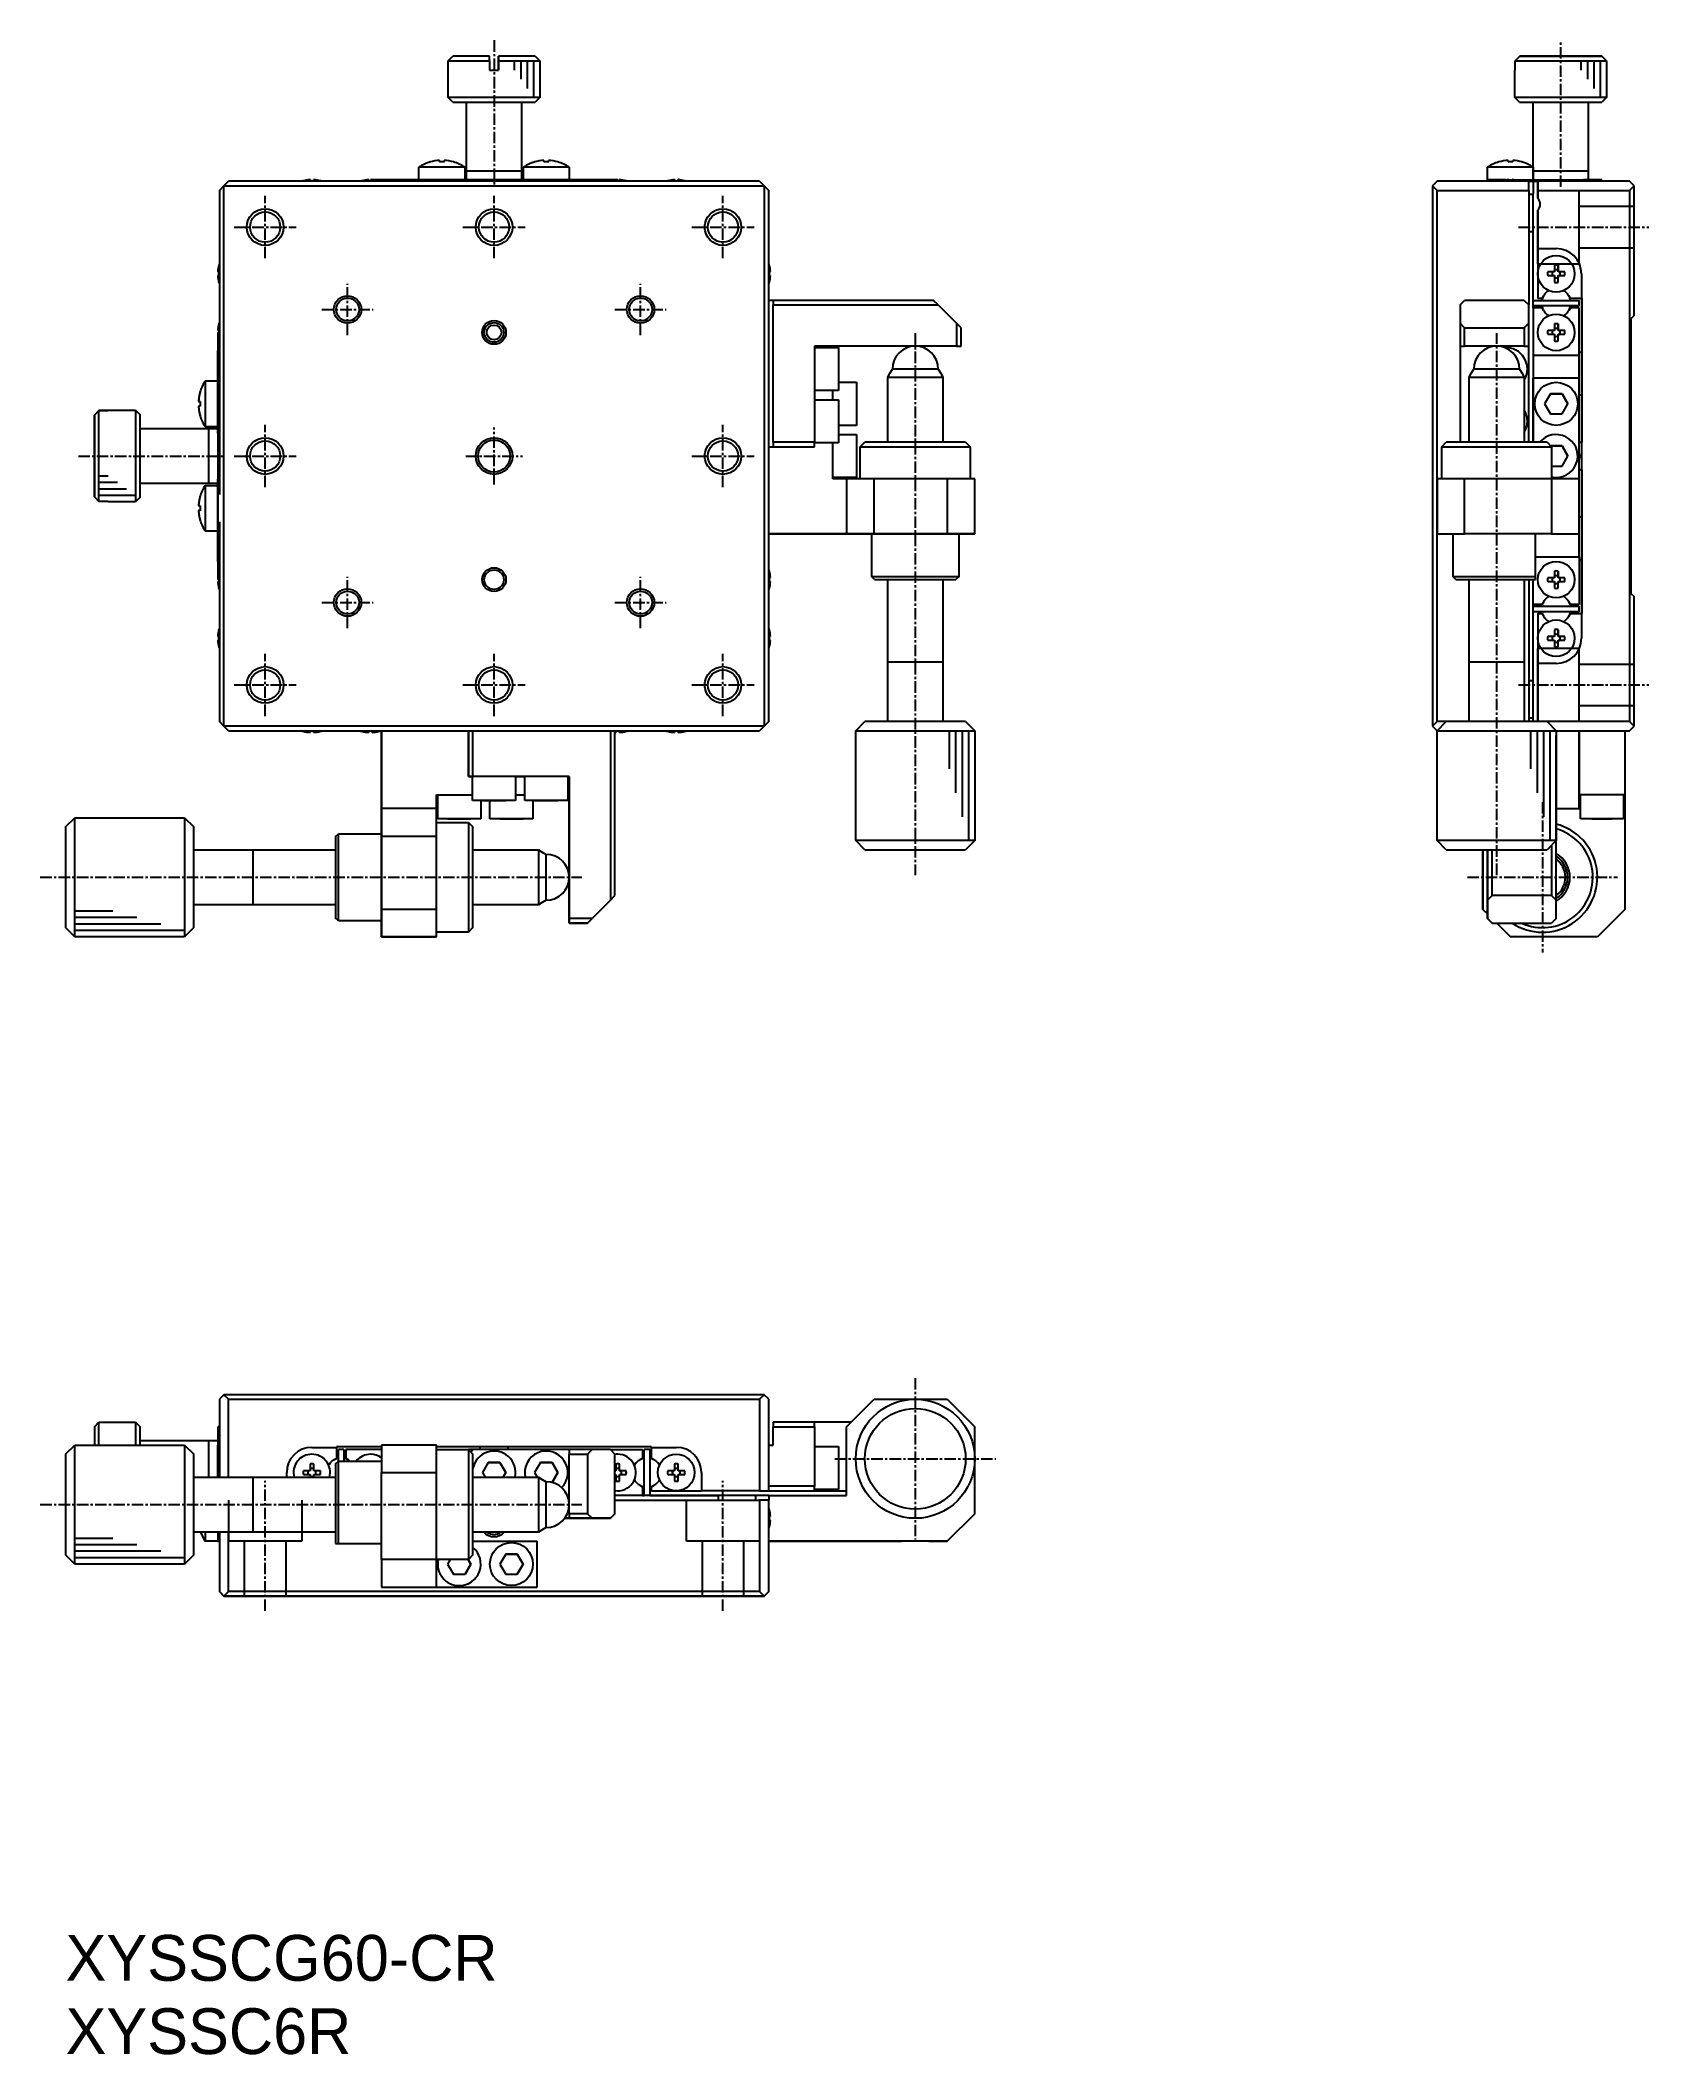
# Model space of a CAD drawing. Extents: x 417 to 593, y 60 to 280.
import ezdxf

# ---------------------------------------------------------------- set-up
doc = ezdxf.new("R2010")
doc.units = 0
doc.linetypes.add('CENTER', pattern=[2, 1.25, -0.25, 0.25, -0.25])
doc.layers.get('0').update_dxf_attribs({"linetype": 'CONTINUOUS'})
doc.layers.add('CENTER', color=1, linetype='CENTER')

msp = doc.modelspace()

# ---------------------------------------------------------------- texts
at = {"color": 7, "linetype": 'CONTINUOUS'}
for s, p in [('XYSSCG60-CR', (420.06, 68.32)), ('XYSSC6R', (420.06, 60.32))]:
    msp.add_text(s, height=5, dxfattribs=at).set_placement(p)

# ---------------------------------------------------------------- blocks, each defined once
blk = doc.blocks.new('AID2940')
at = {"color": 3, "linetype": 'CONTINUOUS'}
for p, q in [((194.165, 97.151484), (187.389871, 97.151484)), ((194.165, 97.851484), (190.002307, 97.851484)), ((194.165, 95.751484), (182.165, 95.751484)), ((194.165, 96.451484), (184.777436, 96.451484))]:
    blk.add_line(p, q, dxfattribs=at)
at = {"color": 7, "linetype": 'CONTINUOUS'}
blk.add_line((194.165, 95.051484), (182.165, 95.051484), dxfattribs=at)
blk = doc.blocks.new('AID2904')
at = {"color": 7, "linetype": 'CONTINUOUS'}
blk.add_line((134.94, 219.871484), (134.94, 231.871484), dxfattribs=at)
at = {"color": 3, "linetype": 'CONTINUOUS'}
for p, q in [((135.64, 219.871484), (135.64, 231.871484)), ((136.34, 222.483919), (136.34, 231.871484)), ((137.04, 225.096355), (137.04, 231.871484)), ((137.74, 227.708791), (137.74, 231.871484))]:
    blk.add_line(p, q, dxfattribs=at)
blk = doc.blocks.new('AID2916')
at = {"color": 7, "linetype": 'CONTINUOUS'}
blk.add_line((180.515, 219.871484), (180.515, 231.871484), dxfattribs=at)
at = {"color": 3, "linetype": 'CONTINUOUS'}
for p, q in [((181.215, 219.871484), (181.215, 231.871484)), ((181.915, 222.483919), (181.915, 231.871484)), ((182.615, 225.096355), (182.615, 231.871484)), ((183.315, 227.708791), (183.315, 231.871484))]:
    blk.add_line(p, q, dxfattribs=at)
blk = doc.blocks.new('AID2964')
at = {"color": 3, "linetype": 'CONTINUOUS'}
for p, q in [((203.015, 134.271484), (191.015, 134.271484)), ((203.015, 134.971484), (193.627436, 134.971484)), ((203.015, 135.671484), (196.239871, 135.671484)), ((203.015, 136.371484), (198.852307, 136.371484))]:
    blk.add_line(p, q, dxfattribs=at)
at = {"color": 7, "linetype": 'CONTINUOUS'}
blk.add_line((203.015, 133.571484), (191.015, 133.571484), dxfattribs=at)
blk = doc.blocks.new('AID2952')
at = {"color": 3, "linetype": 'CONTINUOUS'}
for p, q in [((267.315, 90.251484), (263.315, 90.251484)), ((267.315, 90.951484), (264.314704, 90.951484)), ((267.315, 91.651484), (265.314407, 91.651484)), ((267.315, 92.351484), (266.314111, 92.351484))]:
    blk.add_line(p, q, dxfattribs=at)
at = {"color": 7, "linetype": 'CONTINUOUS'}
blk.add_line((266.315, 89.551484), (263.315, 89.551484), dxfattribs=at)
blk = doc.blocks.new('AID2928')
at = {"color": 3, "linetype": 'CONTINUOUS'}
for p, q in [((228.715, 225.221484), (228.715, 229.221484)), ((229.415, 226.221188), (229.415, 229.221484)), ((230.115, 227.220891), (230.115, 229.221484)), ((230.815, 228.220595), (230.815, 229.221484))]:
    blk.add_line(p, q, dxfattribs=at)
at = {"color": 7, "linetype": 'CONTINUOUS'}
blk.add_line((228.015, 225.221484), (228.015, 228.221484), dxfattribs=at)
blk = doc.blocks.new('AID2976')
at = {"color": 3, "linetype": 'CONTINUOUS'}
for p, q in [((276.165, 183.171484), (274.164407, 183.171484)), ((276.165, 183.871484), (275.164111, 183.871484)), ((276.165, 181.771484), (272.165, 181.771484)), ((276.165, 182.471484), (273.164704, 182.471484))]:
    blk.add_line(p, q, dxfattribs=at)
at = {"color": 7, "linetype": 'CONTINUOUS'}
blk.add_line((276.165, 181.071484), (272.165, 181.071484), dxfattribs=at)

# ---------------------------------------------------------------- linework, layer by layer
at = {"color": 7, "linetype": 'CONTINUOUS'}
for p, q in [((461.86, 277.97), (462.36, 278.47)), ((461.86, 273.97), (461.86, 277.97)), ((461.86, 277.97), (466.36, 277.97)), ((466.36, 278.47), (462.36, 278.47)), ((466.36, 277.97), (466.36, 278.47)), ((466.36, 277.97), (466.36, 276.97)), ((471.36, 278.47), (467.36, 278.47)), ((467.36, 277.97), (467.36, 278.47)), ((467.36, 278.47), (467.36, 277.97)), ((467.36, 277.97), (471.86, 277.97)), ((467.36, 276.97), (467.36, 277.97)), ((467.36, 277.97), (467.36, 276.97)), ((471.36, 278.47), (471.86, 277.97)), ((578.89, 278.47), (578.39, 277.97)), ((578.39, 277.97), (588.34, 277.97)), ((578.39, 276.97), (578.39, 277.97)), ((578.89, 278.47), (587.84, 278.47)), ((587.84, 278.47), (578.89, 278.47)), ((588.34, 277.97), (587.84, 278.47)), ((588.34, 277.97), (588.34, 276.97)), ((466.36, 276.97), (467.36, 276.97)), ((578.36, 273.97), (578.36, 276.97)), ((578.36, 276.97), (578.39, 276.97)), ((578.36, 276.97), (578.39, 276.97)), ((588.34, 276.97), (588.36, 276.97)), ((588.34, 276.97), (588.36, 276.97)), ((471.86, 273.97), (461.86, 273.97)), ((462.36, 273.47), (461.86, 273.97)), ((462.36, 273.47), (471.36, 273.47)), ((462.36, 273.47), (463.86, 273.47)), ((463.86, 273.47), (469.86, 273.47)), ((463.86, 265.97), (463.86, 273.47)), ((463.86, 273.47), (466.86, 273.47)), ((466.86, 273.47), (469.86, 273.47)), ((469.86, 273.47), (469.86, 265.97)), ((469.86, 273.47), (471.36, 273.47)), ((471.86, 273.97), (471.36, 273.47)), ((588.36, 273.97), (578.36, 273.97)), ((578.86, 273.47), (578.36, 273.97)), ((578.86, 273.47), (587.86, 273.47)), ((580.36, 266.36), (580.36, 273.47)), ((586.36, 273.47), (586.36, 265.97)), ((588.36, 273.97), (587.86, 273.47)), ((463.66, 266.36), (458.66, 266.36)), ((458.66, 264.97), (458.66, 266.36)), ((459.9, 266.94), (459.91, 266.93)), ((460.9, 267.1), (460.9, 266.93)), ((461.42, 266.93), (461.42, 267.1)), ((462.42, 266.93), (462.43, 266.94)), ((462.42, 266.93), (462.43, 266.94)), ((463.66, 266.36), (463.66, 264.97)), ((475.06, 266.36), (470.06, 266.36)), ((470.06, 264.97), (470.06, 266.36)), ((471.3, 266.94), (471.31, 266.93)), ((472.3, 267.1), (472.3, 266.93)), ((472.82, 266.93), (472.82, 267.1)), ((473.82, 266.93), (473.83, 266.94)), ((473.82, 266.93), (473.83, 266.94)), ((475.06, 266.36), (475.06, 264.97)), ((580.36, 266.36), (575.36, 266.36)), ((575.36, 264.97), (575.36, 266.36)), ((576.6, 266.94), (576.61, 266.93)), ((577.6, 267.1), (577.6, 266.93)), ((578.12, 266.93), (578.12, 267.1)), ((579.12, 266.93), (579.13, 266.94)), ((579.12, 266.93), (579.13, 266.94)), ((580.36, 266.36), (580.36, 264.97)), ((580.36, 265.97), (580.36, 266.36)), ((436.86, 263.82), (437.36, 264.32)), ((437.36, 264.32), (437.86, 264.82)), ((437.36, 264.32), (496.36, 264.32)), ((437.36, 205.32), (437.36, 264.32)), ((495.86, 264.82), (437.86, 264.82)), ((446.01, 264.87), (446.04, 264.87)), ((446.76, 265.01), (446.76, 264.87)), ((446.76, 264.87), (447.16, 264.87)), ((447.16, 264.87), (447.16, 265.01)), ((447.89, 264.87), (447.91, 264.87)), ((452.41, 264.87), (452.44, 264.87)), ((452.41, 264.87), (452.44, 264.87)), ((453.16, 265.01), (453.16, 264.87)), ((453.16, 264.87), (453.56, 264.87)), ((455.36, 264.97), (453.36, 264.97)), ((453.36, 264.87), (453.36, 264.97)), ((453.36, 264.97), (453.36, 264.87)), ((453.56, 264.97), (453.56, 265.01)), ((461.16, 264.97), (455.36, 264.97)), ((472.56, 264.97), (461.16, 264.97)), ((463.86, 265.97), (469.86, 265.97)), ((463.86, 265.97), (469.86, 265.97)), ((463.86, 264.97), (463.86, 265.97)), ((469.86, 265.97), (469.86, 264.97)), ((473.64, 264.97), (472.56, 264.97)), ((478.36, 264.97), (473.64, 264.97)), ((480.36, 264.97), (478.36, 264.97)), ((480.16, 265.01), (480.16, 264.97)), ((480.16, 264.87), (480.56, 264.87)), ((480.36, 264.87), (480.36, 264.97)), ((480.56, 264.87), (480.56, 265.01)), ((481.29, 264.87), (481.31, 264.87)), ((481.29, 264.87), (481.31, 264.87)), ((485.81, 264.87), (485.84, 264.87)), ((486.56, 265.01), (486.56, 264.87)), ((486.56, 264.87), (486.96, 264.87)), ((486.96, 264.87), (486.96, 265.01)), ((487.69, 264.87), (487.71, 264.87)), ((495.86, 264.82), (496.36, 264.32)), ((496.36, 264.32), (496.36, 205.32)), ((496.36, 264.32), (496.86, 263.82)), ((569.86, 264.82), (569.36, 264.32)), ((569.36, 264.32), (569.36, 205.32)), ((569.36, 264.32), (569.86, 263.82)), ((579.86, 264.82), (569.86, 264.82)), ((577.36, 264.97), (575.36, 264.97)), ((575.36, 264.82), (575.36, 264.97)), ((575.36, 264.97), (575.36, 264.82)), ((576.91, 264.87), (576.94, 264.87)), ((577.66, 265.01), (577.66, 264.87)), ((577.66, 264.97), (578.06, 264.97)), ((577.66, 264.87), (578.06, 264.87)), ((578.06, 264.87), (578.06, 265.01)), ((578.39, 264.97), (585.86, 264.97)), ((578.79, 264.87), (578.81, 264.87)), ((579.86, 263.82), (579.86, 264.82)), ((579.86, 264.82), (580.86, 264.82)), ((580.36, 265.97), (583.36, 265.97)), ((580.36, 265.97), (583.36, 265.97)), ((580.36, 264.97), (580.36, 265.97)), ((580.36, 264.82), (580.36, 263.42)), ((590.86, 264.82), (580.86, 264.82)), ((580.86, 263.82), (580.86, 264.82)), ((580.86, 264.82), (580.86, 263.82)), ((583.36, 265.97), (586.36, 265.97)), ((583.36, 265.97), (586.36, 265.97)), ((587.86, 264.97), (585.86, 264.97)), ((586.36, 265.97), (586.36, 264.97)), ((587.86, 264.82), (587.86, 264.97)), ((591.36, 264.32), (590.86, 264.82)), ((590.86, 263.82), (591.36, 264.32)), ((591.36, 250.17), (591.36, 264.32)), ((436.86, 263.82), (436.86, 241.82)), ((496.86, 205.82), (496.86, 263.82)), ((569.86, 232.32), (569.86, 263.82)), ((569.86, 263.82), (579.86, 263.82)), ((579.86, 263.82), (579.86, 251.32)), ((579.86, 263.42), (580.36, 263.42)), ((580.36, 259.32), (580.36, 263.42)), ((580.86, 263.82), (590.86, 263.82)), ((580.86, 262.98), (580.86, 263.82)), ((580.86, 262.98), (580.86, 263.82)), ((580.86, 262.98), (580.86, 263.82)), ((580.86, 262.98), (580.86, 263.82)), ((580.86, 262.98), (580.86, 263.82)), ((580.86, 263.82), (580.86, 262.98)), ((590.86, 263.82), (590.86, 205.82)), ((580.86, 257.47), (580.86, 261.66)), ((580.86, 257.47), (580.86, 261.66)), ((580.86, 261.66), (580.86, 257.47)), ((580.86, 257.47), (580.86, 261.66)), ((580.86, 257.47), (580.86, 261.66)), ((580.86, 257.47), (580.86, 261.66)), ((580.36, 259.32), (579.86, 259.32)), ((580.36, 251.82), (580.36, 259.32)), ((580.86, 257.47), (580.86, 254.72)), ((580.86, 257.47), (580.86, 254.72)), ((580.86, 257.47), (582.86, 257.47)), ((580.86, 255.82), (580.86, 257.47)), ((580.86, 255.82), (580.86, 257.47)), ((580.86, 255.82), (580.86, 257.47)), ((580.86, 255.82), (580.86, 257.47)), ((436.81, 255.65), (436.81, 255.67)), ((436.81, 255.65), (436.81, 255.67)), ((496.92, 255.67), (496.92, 255.65)), ((496.92, 255.67), (496.92, 255.65)), ((582.66, 255.65), (582.66, 254.92)), ((583.06, 255.65), (583.06, 255.1)), ((583.06, 254.92), (583.06, 255.65)), ((436.81, 254.92), (436.68, 254.92)), ((436.68, 254.52), (436.81, 254.52)), ((436.81, 254.52), (436.81, 254.92)), ((436.81, 253.77), (436.81, 253.79)), ((436.81, 253.77), (436.81, 253.79)), ((497.05, 254.92), (496.92, 254.92)), ((496.92, 254.92), (496.92, 254.52)), ((496.92, 254.52), (497.05, 254.52)), ((496.92, 253.79), (496.92, 253.77)), ((496.92, 253.79), (496.92, 253.77)), ((580.86, 254.72), (580.86, 252.02)), ((580.86, 254.72), (580.86, 252.02)), ((582.66, 254.92), (581.94, 254.92)), ((581.94, 254.52), (582.66, 254.52)), ((582.66, 254.52), (582.66, 253.79)), ((583.06, 255.1), (583.06, 254.92)), ((583.79, 254.92), (583.06, 254.92)), ((583.06, 254.52), (583.06, 254.33)), ((583.06, 253.79), (583.06, 254.52)), ((583.06, 254.52), (583.79, 254.52)), ((583.06, 253.79), (583.06, 254.33)), ((585.61, 254.72), (585.61, 252.02)), ((585.61, 254.72), (585.61, 252.02)), ((497.36, 251.82), (496.86, 251.82)), ((514.86, 251.82), (497.36, 251.82)), ((497.36, 251.82), (497.36, 251.32)), ((497.36, 236.32), (497.36, 251.32)), ((497.36, 251.32), (515.36, 251.32)), ((515.36, 251.32), (514.86, 251.82)), ((515.36, 251.32), (517.36, 249.32)), ((572.36, 251.32), (572.86, 251.82)), ((572.36, 251.32), (572.36, 249.32)), ((579.36, 251.82), (572.86, 251.82)), ((579.36, 251.82), (579.86, 251.32)), ((579.86, 249.32), (579.86, 251.32)), ((580.36, 251.82), (585.36, 251.82)), ((580.36, 251.22), (580.36, 251.82)), ((585.36, 251.22), (580.36, 251.22)), ((580.36, 251.02), (580.36, 251.22)), ((580.36, 251.02), (580.36, 245.82)), ((581.32, 251.02), (580.36, 251.02)), ((581.32, 252.02), (580.86, 252.02)), ((581.32, 252.02), (581.49, 252.31)), ((581.49, 250.72), (581.32, 251.02)), ((584.41, 252.02), (584.24, 252.31)), ((584.24, 252.31), (584.41, 252.02)), ((584.41, 251.02), (584.24, 250.72)), ((584.41, 251.02), (584.24, 250.72)), ((585.61, 252.02), (584.41, 252.02)), ((585.36, 251.02), (584.41, 251.02)), ((585.36, 251.22), (585.36, 251.82)), ((585.36, 245.82), (585.36, 251.02)), ((585.61, 252.02), (585.66, 252.02)), ((585.66, 217.62), (585.66, 252.02)), ((585.66, 252.02), (585.66, 246.17)), ((436.81, 249.25), (436.81, 249.27)), ((436.81, 249.25), (436.81, 249.27)), ((517.36, 249.32), (517.36, 246.82)), ((517.86, 248.82), (517.36, 249.32)), ((517.86, 246.82), (517.86, 248.82)), ((572.36, 249.32), (572.36, 246.82)), ((572.86, 248.82), (572.36, 249.32)), ((572.86, 248.82), (579.36, 248.82)), ((572.86, 246.82), (572.86, 248.82)), ((579.86, 249.32), (579.36, 248.82)), ((579.36, 248.82), (579.36, 246.82)), ((579.86, 246.82), (579.86, 249.32)), ((582.66, 249.25), (582.66, 248.52)), ((583.06, 249.25), (583.06, 248.7)), ((583.06, 248.52), (583.06, 249.25)), ((583.06, 248.7), (583.06, 248.52)), ((591.36, 250.17), (591.01, 249.82)), ((591.01, 249.82), (591.01, 219.82)), ((436.81, 248.52), (436.68, 248.52)), ((436.71, 248.32), (436.71, 246.32)), ((436.86, 248.32), (436.71, 248.32)), ((436.71, 248.32), (436.71, 248.12)), ((436.71, 247.79), (436.71, 246.32)), ((436.81, 248.32), (436.81, 248.52)), ((501.86, 246.82), (501.86, 236.32)), ((517.36, 246.82), (501.86, 246.82)), ((501.86, 246.67), (504.46, 246.67)), ((504.46, 246.67), (504.46, 241.97)), ((517.36, 246.82), (517.86, 246.82)), ((572.36, 246.82), (572.36, 236.32)), ((572.36, 246.82), (572.86, 246.82)), ((579.36, 246.82), (572.86, 246.82)), ((579.36, 246.82), (579.86, 246.82)), ((579.86, 236.32), (579.86, 246.82)), ((582.66, 248.52), (581.94, 248.52)), ((581.94, 248.12), (582.66, 248.12)), ((582.66, 248.12), (582.66, 247.39)), ((583.79, 248.52), (583.06, 248.52)), ((583.06, 248.12), (583.06, 247.93)), ((583.06, 247.39), (583.06, 248.12)), ((583.06, 248.12), (583.79, 248.12)), ((583.06, 247.39), (583.06, 247.93)), ((436.71, 246.32), (436.71, 223.32)), ((436.71, 243.02), (436.71, 246.32)), ((436.71, 243.67), (436.71, 245.32)), ((436.71, 243.67), (436.71, 245.32)), ((510.11, 243.89), (510.36, 244.32)), ((515.36, 244.32), (510.36, 244.32)), ((515.36, 244.32), (515.61, 243.89)), ((573.61, 243.89), (573.86, 244.32)), ((576.39, 244.32), (573.86, 244.32)), ((578.86, 244.32), (576.39, 244.32)), ((578.86, 244.32), (579.11, 243.89)), ((580.36, 245.82), (585.36, 245.82)), ((580.36, 245.82), (580.36, 243.32)), ((585.36, 246.17), (585.66, 246.17)), ((585.36, 243.32), (585.36, 245.82)), ((585.66, 246.32), (585.66, 241.32)), ((585.66, 246.32), (585.66, 246.17)), ((435.32, 243.02), (435.32, 238.02)), ((435.32, 243.02), (436.71, 243.02)), ((436.71, 243.67), (436.71, 237.82)), ((436.71, 237.32), (436.71, 243.67)), ((504.46, 241.97), (501.86, 241.97)), ((503.86, 240.97), (503.86, 241.97)), ((504.46, 242.87), (506.46, 242.87)), ((506.46, 242.87), (506.46, 238.17)), ((509.86, 243.45), (510.11, 243.89)), ((509.86, 236.32), (509.86, 243.45)), ((509.86, 243.45), (515.86, 243.45)), ((515.61, 243.89), (515.86, 243.45)), ((515.86, 243.45), (515.86, 236.32)), ((573.36, 243.45), (573.61, 243.89)), ((573.36, 236.32), (573.36, 243.45)), ((573.36, 243.45), (576.39, 243.45)), ((576.39, 243.45), (579.36, 243.45)), ((579.11, 243.89), (579.36, 243.45)), ((579.36, 243.45), (579.36, 236.32)), ((580.36, 243.32), (580.36, 236.32)), ((580.36, 236.32), (580.36, 243.32)), ((585.36, 243.32), (580.36, 243.32)), ((585.36, 232.32), (585.36, 243.32)), ((423.21, 239.29), (423.71, 239.79)), ((423.71, 239.79), (423.21, 239.29)), ((423.71, 229.84), (423.71, 239.79)), ((423.71, 239.79), (424.71, 239.79)), ((424.71, 239.79), (423.71, 239.79)), ((424.71, 239.82), (427.71, 239.82)), ((424.71, 239.79), (424.71, 239.82)), ((424.71, 239.79), (424.71, 239.82)), ((424.71, 239.79), (424.71, 239.79)), ((427.71, 239.82), (427.71, 229.82)), ((427.71, 239.82), (428.21, 239.32)), ((434.58, 240.78), (434.75, 240.78)), ((434.58, 240.78), (434.75, 240.78)), ((434.58, 240.26), (434.58, 240.26)), ((436.86, 241.82), (436.86, 239.22)), ((501.86, 240.97), (504.46, 240.97)), ((504.46, 240.97), (504.46, 236.27)), ((582.23, 241.62), (581.59, 240.52)), ((581.59, 240.52), (582.23, 239.42)), ((582.23, 241.62), (583.5, 241.62)), ((583.5, 241.62), (582.23, 241.62)), ((583.5, 241.62), (584.13, 240.52)), ((584.13, 240.52), (583.5, 241.62)), ((583.5, 239.42), (584.13, 240.52)), ((585.66, 241.47), (585.36, 241.47)), ((585.66, 241.47), (585.66, 236.32)), ((585.66, 241.47), (585.66, 241.32)), ((423.21, 230.35), (423.21, 239.29)), ((423.21, 239.29), (423.21, 230.35)), ((423.21, 239.29), (423.21, 239.29)), ((428.21, 230.32), (428.21, 239.32)), ((428.21, 237.82), (435.71, 237.82)), ((436.71, 238.02), (435.32, 238.02)), ((435.71, 231.82), (435.71, 237.82)), ((435.71, 231.82), (435.71, 237.82)), ((435.71, 237.82), (436.71, 237.82)), ((436.71, 237.82), (436.71, 238.02)), ((436.86, 239.22), (436.86, 230.62)), ((506.46, 238.17), (504.46, 238.17)), ((582.23, 239.42), (583.5, 239.42)), ((496.86, 235.82), (497.36, 235.82)), ((501.86, 236.32), (497.36, 236.32)), ((497.36, 236.32), (497.36, 235.82)), ((497.36, 235.82), (501.86, 235.82)), ((501.86, 235.82), (501.86, 236.32)), ((504.46, 236.27), (501.86, 236.27)), ((503.86, 232.32), (503.86, 236.27)), ((504.46, 237.17), (506.46, 237.17)), ((506.46, 237.17), (506.46, 232.47)), ((506.86, 235.82), (507.36, 236.32)), ((506.86, 235.82), (518.86, 235.82)), ((506.86, 232.32), (506.86, 235.82)), ((518.36, 236.32), (507.36, 236.32)), ((518.36, 236.32), (518.86, 235.82)), ((518.86, 235.82), (518.86, 232.32)), ((570.36, 235.82), (570.86, 236.32)), ((570.36, 235.82), (582.36, 235.82)), ((570.36, 232.32), (570.36, 235.82)), ((581.86, 236.32), (570.86, 236.32)), ((581.86, 236.32), (582.36, 235.82)), ((582.26, 235.92), (583.5, 235.92)), ((583.5, 235.92), (582.26, 235.92)), ((582.36, 235.82), (582.36, 232.32)), ((583.5, 235.92), (584.13, 234.82)), ((584.13, 234.82), (583.5, 235.92)), ((585.36, 236.32), (585.66, 236.32)), ((585.66, 233.07), (585.66, 236.57)), ((585.66, 233.07), (585.66, 236.57)), ((582.36, 233.72), (583.5, 233.72)), ((583.5, 233.72), (584.13, 234.82)), ((585.39, 234.77), (585.36, 234.49)), ((585.66, 233.32), (585.36, 233.32)), ((585.37, 235.1), (585.39, 234.83)), ((585.66, 233.32), (585.66, 228.17)), ((435.71, 231.82), (428.21, 231.82)), ((435.32, 231.62), (435.32, 226.62)), ((435.32, 231.62), (436.71, 231.62)), ((436.71, 231.82), (435.71, 231.82)), ((436.71, 225.97), (436.71, 232.31)), ((436.71, 231.82), (436.71, 225.97)), ((436.71, 231.62), (436.71, 231.82)), ((506.46, 232.47), (503.86, 232.47)), ((505.36, 232.32), (503.86, 232.32)), ((505.36, 232.32), (505.36, 226.32)), ((505.36, 232.32), (505.36, 226.32)), ((508.36, 232.32), (505.36, 232.32)), ((516.36, 232.32), (508.36, 232.32)), ((508.36, 226.32), (508.36, 232.32)), ((519.36, 232.32), (516.36, 232.32)), ((516.36, 232.32), (516.36, 226.32)), ((519.36, 226.32), (519.36, 232.32)), ((569.86, 226.32), (569.86, 232.32)), ((569.86, 232.32), (569.86, 226.32)), ((572.86, 232.32), (569.86, 232.32)), ((572.86, 226.32), (572.86, 232.32)), ((582.36, 232.32), (572.86, 232.32)), ((582.36, 232.32), (582.36, 226.32)), ((585.36, 232.32), (582.36, 232.32)), ((585.36, 226.32), (585.36, 232.32)), ((423.21, 230.35), (423.71, 229.84)), ((424.71, 229.84), (423.71, 229.84)), ((424.71, 229.82), (424.71, 229.84)), ((424.71, 229.82), (424.71, 229.84)), ((428.21, 230.32), (427.71, 229.82)), ((434.58, 229.38), (434.75, 229.38)), ((434.58, 229.38), (434.75, 229.38)), ((434.58, 228.86), (434.58, 228.86)), ((436.71, 226.62), (435.32, 226.62)), ((436.71, 223.32), (436.71, 226.62)), ((436.86, 227.62), (436.86, 205.82)), ((585.36, 228.17), (585.66, 228.17)), ((585.66, 228.32), (585.66, 223.32)), ((585.66, 228.32), (585.66, 228.17)), ((436.71, 224.32), (436.71, 225.97)), ((436.71, 224.32), (436.71, 225.97)), ((508.11, 226.32), (496.86, 226.32)), ((496.86, 226.32), (505.36, 226.32)), ((505.36, 226.32), (508.36, 226.32)), ((517.61, 226.32), (508.11, 226.32)), ((508.11, 221.62), (508.11, 226.32)), ((508.36, 226.32), (516.36, 226.32)), ((516.36, 226.32), (519.36, 226.32)), ((517.61, 226.32), (517.61, 221.62)), ((519.36, 226.32), (517.61, 226.32)), ((569.86, 205.82), (569.86, 226.32)), ((569.86, 226.32), (572.86, 226.32)), ((571.61, 221.62), (571.61, 226.32)), ((582.36, 226.32), (572.86, 226.32)), ((580.61, 221.62), (580.61, 226.32)), ((582.36, 226.32), (585.36, 226.32)), ((585.36, 223.82), (585.36, 226.32)), ((436.71, 223.32), (436.71, 221.32)), ((436.71, 223.32), (436.71, 221.85)), ((496.92, 222.27), (496.92, 222.25)), ((496.92, 222.27), (496.92, 222.25)), ((580.61, 223.82), (585.36, 223.82)), ((582.66, 222.25), (582.66, 221.52)), ((583.06, 222.25), (583.06, 221.7)), ((583.06, 221.52), (583.06, 222.25)), ((585.36, 223.82), (585.36, 218.62)), ((585.66, 223.47), (585.36, 223.47)), ((585.66, 223.47), (585.66, 217.62)), ((585.66, 223.47), (585.66, 223.32)), ((436.68, 221.12), (436.81, 221.12)), ((436.71, 221.52), (436.71, 221.32)), ((436.81, 221.32), (436.71, 221.32)), ((436.71, 221.32), (436.86, 221.32)), ((436.81, 221.12), (436.81, 221.52)), ((436.81, 220.37), (436.81, 220.39)), ((436.81, 220.37), (436.81, 220.39)), ((497.05, 221.52), (496.92, 221.52)), ((496.92, 221.52), (496.92, 221.12)), ((496.92, 221.12), (497.05, 221.12)), ((496.92, 220.39), (496.92, 220.37)), ((496.92, 220.39), (496.92, 220.37)), ((517.61, 221.62), (508.11, 221.62)), ((508.41, 221.32), (508.11, 221.62)), ((508.41, 221.32), (517.31, 221.32)), ((508.41, 221.32), (509.86, 221.32)), ((509.86, 212.32), (509.86, 221.32)), ((515.86, 221.32), (515.86, 212.32)), ((515.86, 221.32), (517.31, 221.32)), ((517.61, 221.62), (517.31, 221.32)), ((580.61, 221.62), (571.61, 221.62)), ((571.91, 221.32), (571.61, 221.62)), ((571.91, 221.32), (580.61, 221.32)), ((573.36, 212.32), (573.36, 221.32)), ((579.36, 221.32), (579.36, 212.32)), ((579.86, 221.32), (579.86, 205.82)), ((580.36, 218.62), (580.36, 221.32)), ((580.61, 221.32), (580.61, 221.62)), ((582.66, 221.52), (581.94, 221.52)), ((581.94, 221.12), (582.66, 221.12)), ((582.66, 221.12), (582.66, 220.39)), ((583.06, 221.7), (583.06, 221.52)), ((583.79, 221.52), (583.06, 221.52)), ((583.06, 221.12), (583.06, 220.93)), ((583.06, 220.39), (583.06, 221.12)), ((583.06, 221.12), (583.79, 221.12)), ((583.06, 220.39), (583.06, 220.93)), ((580.36, 218.42), (580.36, 218.62)), ((581.32, 218.62), (580.36, 218.62)), ((580.36, 218.42), (585.36, 218.42)), ((580.36, 217.82), (580.36, 218.42)), ((580.36, 210.32), (580.36, 217.82)), ((585.36, 217.82), (580.36, 217.82)), ((581.49, 218.91), (581.32, 218.62)), ((584.41, 218.62), (584.24, 218.91)), ((584.41, 218.62), (584.24, 218.91)), ((585.36, 218.62), (584.41, 218.62)), ((585.36, 217.82), (585.36, 218.42)), ((591.01, 219.82), (591.36, 219.47)), ((591.36, 205.32), (591.36, 219.47)), ((436.81, 215.85), (436.81, 215.87)), ((436.81, 215.85), (436.81, 215.87)), ((496.92, 215.87), (496.92, 215.85)), ((496.92, 215.87), (496.92, 215.85)), ((580.86, 217.62), (580.86, 214.92)), ((580.86, 217.62), (580.86, 214.92)), ((580.86, 217.62), (581.32, 217.62)), ((581.32, 217.62), (581.49, 217.32)), ((582.66, 215.85), (582.66, 215.12)), ((583.06, 215.85), (583.06, 215.3)), ((583.06, 215.12), (583.06, 215.85)), ((584.41, 217.62), (584.24, 217.32)), ((584.24, 217.32), (584.41, 217.62)), ((584.41, 217.62), (585.61, 217.62)), ((585.61, 217.62), (585.61, 214.92)), ((585.61, 217.62), (585.61, 214.92)), ((585.61, 217.62), (585.66, 217.62)), ((436.81, 215.12), (436.68, 215.12)), ((436.68, 214.72), (436.81, 214.72)), ((436.81, 214.72), (436.81, 215.12)), ((436.81, 213.97), (436.81, 213.99)), ((436.81, 213.97), (436.81, 213.99)), ((496.92, 215.12), (496.92, 214.72)), ((497.05, 215.12), (496.92, 215.12)), ((496.92, 214.72), (497.05, 214.72)), ((496.92, 213.99), (496.92, 213.97)), ((496.92, 213.99), (496.92, 213.97)), ((580.86, 214.92), (580.86, 212.17)), ((580.86, 214.92), (580.86, 212.17)), ((580.86, 212.17), (580.86, 213.82)), ((580.86, 212.17), (580.86, 213.82)), ((580.86, 212.17), (580.86, 213.82)), ((580.86, 212.17), (580.86, 213.82)), ((582.66, 215.12), (581.94, 215.12)), ((581.94, 214.72), (582.66, 214.72)), ((582.66, 214.72), (582.66, 213.99)), ((583.06, 215.3), (583.06, 215.12)), ((583.79, 215.12), (583.06, 215.12)), ((583.06, 214.72), (583.06, 214.53)), ((583.06, 213.99), (583.06, 214.72)), ((583.06, 214.72), (583.79, 214.72)), ((583.06, 213.99), (583.06, 214.53)), ((509.86, 205.82), (509.86, 212.32)), ((515.86, 212.32), (509.86, 212.32)), ((509.86, 212.31), (509.86, 212.32)), ((509.86, 212.32), (509.86, 212.32)), ((515.86, 212.32), (515.86, 205.82)), ((515.86, 212.32), (515.86, 212.31)), ((515.86, 212.32), (515.86, 212.32)), ((573.36, 205.82), (573.36, 212.32)), ((576.29, 212.32), (573.36, 212.32)), ((573.36, 212.32), (573.36, 212.32)), ((573.36, 212.31), (573.36, 212.32)), ((576.36, 212.32), (576.29, 212.32)), ((576.49, 212.32), (576.36, 212.32)), ((579.36, 212.32), (576.49, 212.32)), ((579.36, 212.32), (579.36, 205.82)), ((579.36, 212.32), (579.36, 212.32)), ((579.36, 212.32), (579.36, 212.31)), ((580.86, 205.82), (580.86, 212.17)), ((580.86, 205.82), (580.86, 212.17)), ((580.86, 212.17), (580.86, 205.82)), ((580.86, 205.82), (580.86, 212.17)), ((580.86, 205.82), (580.86, 212.17)), ((580.86, 205.82), (580.86, 212.17)), ((582.86, 212.17), (580.86, 212.17)), ((579.86, 210.32), (580.36, 210.32)), ((580.36, 206.22), (580.36, 210.32)), ((437.36, 205.32), (436.86, 205.82)), ((496.36, 205.32), (437.36, 205.32)), ((437.86, 204.82), (437.36, 205.32)), ((437.86, 204.82), (495.86, 204.82)), ((446.04, 204.76), (446.01, 204.76)), ((447.16, 204.76), (446.76, 204.76)), ((446.76, 204.76), (446.76, 204.63)), ((447.16, 204.63), (447.16, 204.76)), ((447.91, 204.76), (447.89, 204.76)), ((452.44, 204.76), (452.41, 204.76)), ((452.44, 204.76), (452.41, 204.76)), ((453.56, 204.76), (453.16, 204.76)), ((453.16, 204.76), (453.16, 204.63)), ((453.56, 204.63), (453.56, 204.76)), ((454.31, 204.76), (454.29, 204.76)), ((454.31, 204.76), (454.29, 204.76)), ((454.56, 196.32), (454.56, 204.82)), ((454.56, 204.82), (454.56, 196.32)), ((464.06, 204.82), (464.06, 199.82)), ((464.06, 204.32), (464.06, 204.82)), ((464.56, 199.82), (464.56, 204.82)), ((479.56, 204.82), (479.56, 186.32)), ((480.06, 186.82), (480.06, 204.82)), ((480.56, 204.76), (480.16, 204.76)), ((480.16, 204.76), (480.16, 204.63)), ((480.56, 204.63), (480.56, 204.76)), ((481.31, 204.76), (481.29, 204.76)), ((481.31, 204.76), (481.29, 204.76)), ((485.84, 204.76), (485.81, 204.76)), ((486.96, 204.76), (486.56, 204.76)), ((486.56, 204.76), (486.56, 204.63)), ((486.96, 204.63), (486.96, 204.76)), ((487.71, 204.76), (487.69, 204.76)), ((496.36, 205.32), (495.86, 204.82)), ((496.86, 205.82), (496.36, 205.32)), ((506.36, 204.82), (507.36, 205.82)), ((506.36, 204.82), (519.36, 204.82)), ((506.36, 192.82), (506.36, 204.82)), ((518.36, 205.82), (507.36, 205.82)), ((518.36, 205.82), (519.36, 204.82)), ((569.86, 205.82), (569.36, 205.32)), ((569.36, 205.32), (569.86, 204.82)), ((569.86, 204.82), (570.86, 205.82)), ((570.86, 205.82), (569.86, 205.82)), ((569.86, 192.82), (569.86, 204.82)), ((569.86, 204.82), (576.42, 204.82)), ((576.41, 205.82), (570.86, 205.82)), ((581.86, 205.82), (576.41, 205.82)), ((576.42, 204.82), (582.86, 204.82)), ((579.86, 206.22), (580.36, 206.22)), ((580.36, 205.82), (580.36, 206.22)), ((590.86, 205.82), (581.86, 205.82)), ((581.86, 205.82), (582.86, 204.82)), ((582.86, 204.82), (590.86, 204.82)), ((585.36, 204.82), (585.36, 197.82)), ((585.36, 197.82), (585.36, 204.82)), ((590.36, 204.82), (590.36, 197.82)), ((591.36, 205.32), (590.86, 205.82)), ((590.86, 204.82), (591.36, 205.32)), ((464.06, 199.82), (464.06, 204.32)), ((582.86, 192.82), (582.86, 204.32)), ((464.51, 199.82), (464.06, 199.82)), ((464.06, 199.82), (464.56, 199.82)), ((464.51, 197.22), (464.51, 199.82)), ((475.06, 199.82), (464.56, 199.82)), ((469.21, 199.82), (470.21, 199.82)), ((469.21, 199.82), (469.21, 197.22)), ((470.21, 197.22), (470.21, 199.82)), ((474.91, 199.82), (474.91, 197.22)), ((474.91, 199.82), (475.06, 199.82)), ((475.06, 199.82), (475.06, 188.82)), ((475.06, 184.32), (475.06, 199.82)), ((460.56, 196.32), (454.56, 196.32)), ((454.56, 196.32), (454.56, 193.32)), ((454.56, 193.57), (454.56, 196.32)), ((460.56, 196.32), (460.56, 197.82)), ((460.56, 197.82), (464.51, 197.82)), ((460.56, 197.82), (460.71, 197.82)), ((460.56, 193.32), (460.56, 196.32)), ((460.71, 195.22), (460.71, 197.82)), ((469.21, 197.22), (464.51, 197.22)), ((466.86, 197.22), (464.51, 197.22)), ((465.41, 197.22), (465.41, 195.22)), ((465.59, 197.22), (466.23, 197.22)), ((466.23, 197.22), (465.59, 197.22)), ((466.23, 197.22), (467.5, 197.22)), ((467.5, 197.22), (466.23, 197.22)), ((466.41, 195.22), (466.41, 197.22)), ((469.21, 197.22), (466.86, 197.22)), ((467.5, 197.22), (468.13, 197.22)), ((468.13, 197.22), (467.5, 197.22)), ((469.21, 197.82), (470.21, 197.82)), ((474.91, 197.22), (470.21, 197.22)), ((472.56, 197.22), (470.21, 197.22)), ((471.11, 197.22), (471.11, 195.22)), ((471.29, 197.22), (471.93, 197.22)), ((471.93, 197.22), (471.29, 197.22)), ((471.93, 197.22), (473.2, 197.22)), ((473.2, 197.22), (471.93, 197.22)), ((474.91, 197.22), (472.56, 197.22)), ((473.2, 197.22), (473.83, 197.22)), ((473.83, 197.22), (473.2, 197.22)), ((582.86, 196.32), (585.36, 196.32)), ((590.36, 197.82), (585.36, 197.82)), ((585.36, 197.82), (585.36, 196.32)), ((585.36, 196.32), (585.36, 197.82)), ((585.51, 195.22), (585.51, 197.82)), ((590.21, 197.82), (590.21, 195.22)), ((590.36, 197.82), (590.36, 185.32)), ((420.06, 194.32), (421.06, 195.32)), ((420.06, 194.32), (420.06, 183.32)), ((420.06, 194.32), (420.06, 183.32)), ((421.06, 182.32), (421.06, 195.32)), ((421.06, 195.32), (433.06, 195.32)), ((421.06, 195.32), (421.06, 195.32)), ((433.06, 195.32), (433.06, 182.32)), ((433.06, 195.32), (434.06, 194.32)), ((434.06, 183.32), (434.06, 194.32)), ((460.56, 194.82), (464.06, 194.82)), ((465.41, 195.22), (460.71, 195.22)), ((463.06, 195.22), (460.71, 195.22)), ((461.79, 195.22), (462.43, 195.22)), ((462.43, 195.22), (461.79, 195.22)), ((462.43, 195.22), (463.7, 195.22)), ((463.7, 195.22), (462.43, 195.22)), ((465.41, 195.22), (463.06, 195.22)), ((463.7, 195.22), (464.33, 195.22)), ((464.33, 195.22), (463.7, 195.22)), ((464.06, 194.82), (464.06, 182.82)), ((464.06, 194.82), (464.56, 194.32)), ((464.56, 183.32), (464.56, 194.32)), ((471.11, 195.22), (466.41, 195.22)), ((468.76, 195.22), (466.41, 195.22)), ((467.49, 195.22), (468.13, 195.22)), ((468.13, 195.22), (467.49, 195.22)), ((468.13, 195.22), (469.4, 195.22)), ((469.4, 195.22), (468.13, 195.22)), ((471.11, 195.22), (468.76, 195.22)), ((469.4, 195.22), (470.03, 195.22)), ((470.03, 195.22), (469.4, 195.22)), ((590.21, 195.22), (585.51, 195.22)), ((590.21, 195.22), (585.51, 195.22)), ((587.86, 195.22), (586.76, 195.22)), ((586.76, 195.22), (587.86, 195.22)), ((587.86, 195.22), (588.96, 195.22)), ((588.96, 195.22), (587.86, 195.22)), ((434.06, 191.82), (440.56, 191.82)), ((440.56, 185.82), (440.56, 191.82)), ((440.56, 191.82), (449.56, 191.82)), ((440.56, 191.82), (440.56, 191.82)), ((440.56, 191.82), (440.57, 191.82)), ((449.56, 193.27), (449.86, 193.57)), ((449.56, 193.27), (449.56, 184.37)), ((449.56, 193.27), (449.56, 191.82)), ((449.86, 184.07), (449.86, 193.57)), ((449.86, 193.57), (454.56, 193.57)), ((454.56, 184.07), (454.56, 193.57)), ((454.56, 193.32), (454.56, 185.32)), ((454.56, 193.32), (460.56, 193.32)), ((460.56, 185.32), (460.56, 193.32)), ((464.56, 191.82), (471.7, 191.82)), ((471.7, 191.82), (471.7, 185.82)), ((471.7, 191.82), (472.13, 191.57)), ((472.13, 191.57), (472.56, 191.32)), ((519.36, 192.82), (506.36, 192.82)), ((507.36, 191.82), (506.36, 192.82)), ((506.36, 192.82), (506.36, 192.82)), ((507.36, 191.82), (518.36, 191.82)), ((507.36, 191.82), (518.36, 191.82)), ((519.36, 192.82), (518.36, 191.82)), ((582.86, 192.82), (569.86, 192.82)), ((570.86, 191.82), (569.86, 192.82)), ((570.86, 191.82), (581.86, 191.82)), ((574.86, 191.82), (574.86, 185.32)), ((574.86, 185.32), (574.86, 191.82)), ((575.36, 184.32), (575.36, 191.82)), ((575.36, 191.82), (575.36, 186.32)), ((575.86, 186.82), (575.86, 191.82)), ((582.86, 192.82), (581.86, 191.82)), ((582.36, 192.32), (582.36, 186.82)), ((582.86, 186.32), (582.86, 192.82)), ((472.56, 186.32), (472.56, 191.32)), ((475.06, 188.82), (475.06, 184.32)), ((440.56, 185.82), (434.06, 185.82)), ((449.56, 185.82), (440.56, 185.82)), ((440.56, 185.82), (440.56, 185.82)), ((440.57, 185.82), (440.56, 185.82)), ((449.56, 185.82), (449.56, 184.37)), ((460.56, 185.32), (454.56, 185.32)), ((454.56, 185.32), (454.56, 182.32)), ((460.56, 182.32), (460.56, 185.32)), ((471.7, 185.82), (464.56, 185.82)), ((472.13, 186.07), (471.7, 185.82)), ((472.56, 186.32), (472.13, 186.07)), ((479.56, 186.32), (477.56, 184.32)), ((479.56, 186.32), (480.06, 186.82)), ((574.86, 185.32), (575.36, 184.82)), ((575.36, 184.82), (574.86, 185.32)), ((575.36, 186.32), (575.86, 186.82)), ((575.36, 186.32), (575.36, 184.32)), ((582.36, 186.82), (575.86, 186.82)), ((582.36, 186.82), (582.86, 186.32)), ((582.86, 184.32), (582.86, 186.32)), ((590.36, 185.32), (587.36, 182.32)), ((421.06, 182.32), (420.06, 183.32)), ((434.06, 183.32), (433.06, 182.32)), ((449.86, 184.07), (449.56, 184.37)), ((454.56, 184.07), (449.86, 184.07)), ((454.56, 182.32), (454.56, 184.07)), ((464.06, 182.82), (460.56, 182.82)), ((464.56, 183.32), (464.06, 182.82)), ((477.56, 184.32), (475.06, 184.32)), ((475.06, 184.32), (475.06, 183.82)), ((475.06, 183.82), (475.06, 184.32)), ((477.06, 183.82), (475.06, 183.82)), ((475.06, 183.82), (477.06, 183.82)), ((477.06, 183.82), (477.56, 184.32)), ((575.36, 184.32), (575.86, 183.82)), ((575.86, 183.82), (575.36, 184.32)), ((575.86, 183.82), (582.36, 183.82)), ((576.36, 183.82), (577.86, 182.32)), ((577.86, 182.32), (576.36, 183.82)), ((582.86, 184.32), (582.36, 183.82)), ((460.56, 182.32), (454.56, 182.32)), ((454.56, 182.32), (460.56, 182.32)), ((587.36, 182.32), (577.86, 182.32)), ((437.36, 132.32), (436.86, 131.82)), ((496.36, 132.32), (437.36, 132.32)), ((437.86, 131.82), (437.36, 132.32)), ((496.36, 132.32), (495.86, 131.82)), ((496.86, 131.82), (496.36, 132.32)), ((436.86, 131.82), (436.86, 123.32)), ((437.86, 131.82), (495.86, 131.82)), ((437.86, 123.32), (437.86, 131.82)), ((495.86, 131.82), (495.86, 121.82)), ((496.86, 121.82), (496.86, 131.82)), ((505.36, 128.82), (508.36, 131.82)), ((508.36, 131.82), (512.86, 131.82)), ((512.86, 131.82), (516.36, 131.82)), ((516.36, 131.82), (519.36, 128.82)), ((423.21, 128.82), (423.71, 129.32)), ((423.21, 128.82), (423.21, 126.82)), ((423.71, 126.82), (423.71, 129.32)), ((423.71, 129.32), (427.71, 129.32)), ((427.71, 129.32), (428.21, 128.82)), ((427.71, 129.32), (427.71, 126.82)), ((428.21, 126.82), (428.21, 128.82)), ((428.21, 127.32), (428.21, 128.82)), ((436.71, 128.82), (436.71, 126.82)), ((436.86, 128.82), (436.71, 128.82)), ((501.86, 129.32), (497.36, 129.32)), ((497.36, 129.32), (497.36, 128.82)), ((497.36, 128.82), (501.86, 128.82)), ((497.36, 126.82), (497.36, 128.82)), ((505.86, 129.32), (501.86, 129.32)), ((501.86, 128.82), (501.86, 129.32)), ((501.86, 128.82), (501.86, 122.32)), ((505.36, 121.32), (505.36, 128.82)), ((519.36, 125.32), (519.36, 128.82)), ((420.06, 125.82), (421.06, 126.82)), ((420.06, 125.82), (420.06, 114.82)), ((421.06, 126.82), (433.06, 126.82)), ((421.06, 113.82), (421.06, 126.82)), ((428.21, 127.32), (435.71, 127.32)), ((428.21, 126.82), (428.21, 127.32)), ((428.21, 126.82), (428.21, 127.32)), ((433.06, 126.82), (433.06, 120.26)), ((433.06, 126.82), (434.06, 125.82)), ((434.06, 120.27), (434.06, 125.82)), ((435.71, 123.32), (435.71, 127.32)), ((435.71, 123.32), (435.71, 127.32)), ((435.71, 127.32), (436.71, 127.32)), ((436.71, 123.32), (436.71, 126.82)), ((446.96, 126.57), (449.66, 126.57)), ((454.56, 126.62), (449.66, 126.62)), ((449.66, 126.57), (449.66, 126.62)), ((449.66, 126.57), (449.66, 125.36)), ((449.86, 125.07), (449.86, 126.32)), ((450.46, 126.32), (449.86, 126.32)), ((450.46, 126.32), (450.46, 125.07)), ((454.56, 126.32), (450.66, 126.32)), ((450.66, 126.32), (450.66, 125.36)), ((454.56, 126.82), (454.56, 123.82)), ((460.56, 126.82), (454.56, 126.82)), ((460.56, 123.82), (460.56, 126.82)), ((464.86, 126.62), (460.56, 126.62)), ((460.56, 126.32), (464.06, 126.32)), ((464.06, 126.32), (464.06, 114.32)), ((464.06, 126.32), (464.56, 125.82)), ((464.56, 126.32), (464.06, 126.32)), ((464.31, 126.07), (464.56, 126.32)), ((475.06, 126.32), (464.56, 126.32)), ((464.56, 114.82), (464.56, 125.82)), ((468.86, 126.62), (464.86, 126.62)), ((465.36, 126.32), (465.36, 126.62)), ((468.36, 126.62), (468.36, 126.32)), ((484.06, 126.62), (468.86, 126.62)), ((477.56, 126.32), (475.06, 126.32)), ((475.06, 126.32), (475.06, 125.82)), ((475.06, 119.32), (475.06, 125.82)), ((475.06, 125.82), (477.06, 125.82)), ((477.06, 125.82), (477.56, 126.32)), ((477.06, 125.82), (477.06, 119.32)), ((479.56, 126.32), (477.56, 126.32)), ((479.56, 126.32), (483.06, 126.32)), ((479.56, 126.32), (480.06, 125.82)), ((480.06, 119.32), (480.06, 125.82)), ((483.06, 126.32), (483.06, 125.36)), ((483.26, 121.32), (483.26, 126.32)), ((483.86, 126.32), (483.26, 126.32)), ((483.86, 126.32), (483.86, 121.32)), ((484.06, 126.57), (484.06, 126.62)), ((484.06, 125.36), (484.06, 126.57)), ((484.06, 126.57), (486.76, 126.57)), ((496.86, 126.82), (497.36, 126.82)), ((501.86, 126.67), (504.46, 126.67)), ((504.46, 126.67), (504.46, 124.32)), ((434.06, 123.32), (440.56, 123.32)), ((440.56, 123.32), (449.56, 123.32)), ((440.56, 120.39), (440.56, 123.32)), ((440.56, 123.32), (440.57, 123.32)), ((440.56, 123.32), (440.56, 123.32)), ((444.21, 123.32), (444.21, 123.82)), ((446.76, 124.02), (446.04, 124.02)), ((446.04, 123.62), (446.76, 123.62)), ((446.76, 124.75), (446.76, 124.02)), ((446.76, 123.62), (446.76, 123.32)), ((447.16, 124.02), (447.16, 124.75)), ((447.89, 124.02), (447.16, 124.02)), ((447.16, 123.32), (447.16, 123.62)), ((447.16, 123.62), (447.89, 123.62)), ((449.37, 125.19), (449.66, 125.36)), ((449.56, 124.77), (449.86, 125.07)), ((449.56, 124.77), (449.56, 116.07)), ((449.86, 116.07), (449.86, 125.07)), ((449.86, 125.07), (454.56, 125.07)), ((450.66, 125.36), (450.96, 125.19)), ((450.66, 125.36), (450.96, 125.19)), ((454.56, 123.82), (460.56, 123.82)), ((454.56, 114.32), (454.56, 123.82)), ((460.56, 114.32), (460.56, 123.82)), ((464.56, 123.32), (471.7, 123.32)), ((466.23, 124.92), (465.59, 123.82)), ((465.59, 123.82), (465.88, 123.32)), ((466.23, 124.92), (467.5, 124.92)), ((467.5, 124.92), (466.23, 124.92)), ((467.5, 124.92), (468.13, 123.82)), ((468.13, 123.82), (467.5, 124.92)), ((468.13, 123.82), (467.85, 123.32)), ((467.85, 123.32), (468.13, 123.82)), ((471.93, 124.92), (471.29, 123.82)), ((471.29, 123.82), (471.58, 123.32)), ((471.7, 123.32), (471.7, 120.29)), ((471.7, 123.32), (472.13, 123.07)), ((471.93, 124.92), (473.2, 124.92)), ((473.2, 124.92), (471.93, 124.92)), ((473.2, 124.92), (473.83, 123.82)), ((473.83, 123.82), (473.2, 124.92)), ((473.83, 123.82), (473.21, 122.73)), ((473.21, 122.73), (473.83, 123.82)), ((480.06, 124.02), (480.16, 124.02)), ((480.16, 124.02), (480.06, 124.02)), ((480.06, 123.62), (480.16, 123.62)), ((480.16, 124.75), (480.16, 124.02)), ((480.16, 123.62), (480.16, 122.89)), ((480.56, 124.02), (480.56, 124.75)), ((481.29, 124.02), (480.56, 124.02)), ((480.56, 124.02), (480.75, 124.02)), ((480.56, 123.62), (481.29, 123.62)), ((480.56, 122.89), (480.56, 123.62)), ((481.29, 124.02), (480.75, 124.02)), ((483.06, 125.36), (482.77, 125.19)), ((483.06, 125.36), (482.77, 125.19)), ((484.36, 125.19), (484.06, 125.36)), ((486.56, 124.02), (485.84, 124.02)), ((485.84, 123.62), (486.56, 123.62)), ((486.56, 124.75), (486.56, 124.02)), ((486.56, 123.62), (486.56, 122.89)), ((486.96, 124.02), (486.96, 124.75)), ((487.69, 124.02), (486.96, 124.02)), ((486.96, 122.89), (486.96, 123.62)), ((486.96, 123.62), (487.69, 123.62)), ((489.51, 123.82), (489.51, 121.82)), ((504.46, 124.32), (504.46, 121.97)), ((519.36, 119.32), (519.36, 125.32)), ((472.13, 123.07), (472.56, 122.82)), ((472.56, 120.3), (472.56, 122.82)), ((483.06, 121.32), (480.06, 121.32)), ((482.77, 122.44), (483.06, 122.27)), ((483.06, 122.27), (483.06, 121.32)), ((483.06, 121.32), (483.26, 121.32)), ((483.26, 121.32), (483.06, 121.32)), ((483.86, 121.32), (483.26, 121.32)), ((483.86, 121.32), (491.36, 121.32)), ((491.36, 121.32), (483.86, 121.32)), ((484.06, 122.27), (484.36, 122.44)), ((484.06, 121.82), (484.06, 122.27)), ((484.06, 121.82), (486.76, 121.82)), ((486.76, 121.82), (489.51, 121.82)), ((495.86, 121.82), (489.51, 121.82)), ((495.46, 121.32), (491.36, 121.32)), ((491.36, 120.82), (491.36, 121.32)), ((496.86, 121.32), (495.46, 121.32)), ((495.46, 120.82), (495.46, 121.32)), ((495.86, 121.82), (496.86, 121.82)), ((501.86, 122.32), (496.86, 122.32)), ((496.86, 121.82), (501.86, 121.82)), ((496.86, 121.32), (505.36, 121.32)), ((496.86, 121.32), (496.86, 120.82)), ((501.86, 121.82), (501.86, 122.32)), ((504.46, 121.97), (501.86, 121.97)), ((501.86, 121.82), (505.36, 121.82)), ((433.06, 120.26), (433.06, 113.82)), ((434.06, 114.82), (434.06, 120.27)), ((440.56, 120.32), (440.56, 120.39)), ((440.56, 120.19), (440.56, 120.32)), ((440.56, 117.32), (440.56, 120.19)), ((471.7, 120.29), (471.7, 117.32)), ((472.56, 117.82), (472.56, 120.3)), ((475.06, 118.82), (474.56, 118.82)), ((474.56, 118.82), (475.06, 118.82)), ((477.06, 119.32), (475.06, 119.32)), ((475.06, 119.32), (475.06, 118.82)), ((479.56, 118.82), (475.06, 118.82)), ((475.06, 118.82), (477.56, 118.82)), ((477.56, 118.82), (477.06, 119.32)), ((477.56, 118.82), (479.56, 118.82)), ((479.56, 118.82), (480.06, 119.32)), ((480.06, 119.32), (479.56, 118.82)), ((480.06, 120.82), (495.86, 120.82)), ((495.86, 120.82), (495.86, 110.82)), ((496.86, 120.82), (495.86, 120.82)), ((496.86, 110.82), (496.86, 120.82)), ((496.92, 119.77), (496.92, 119.75)), ((497.05, 119.02), (496.92, 119.02)), ((496.92, 119.02), (496.92, 118.62)), ((516.36, 116.32), (519.36, 119.32)), ((519.36, 119.32), (516.36, 116.32)), ((440.56, 117.32), (434.06, 117.32)), ((435.32, 117.32), (435.32, 116.32)), ((436.71, 117.32), (436.71, 116.32)), ((436.86, 117.32), (436.86, 110.82)), ((437.86, 110.82), (437.86, 117.32)), ((449.56, 117.32), (440.56, 117.32)), ((440.57, 117.32), (440.56, 117.32)), ((440.56, 117.32), (440.56, 117.32)), ((471.7, 117.32), (464.56, 117.32)), ((472.13, 117.57), (471.7, 117.32)), ((472.56, 117.82), (472.13, 117.57)), ((496.92, 118.62), (497.05, 118.62)), ((496.92, 117.89), (496.92, 117.87)), ((421.06, 113.82), (420.06, 114.82)), ((434.06, 114.82), (433.06, 113.82)), ((436.71, 116.32), (435.32, 116.32)), ((436.86, 116.32), (436.71, 116.32)), ((436.71, 116.32), (436.86, 116.32)), ((449.56, 116.07), (449.86, 116.07)), ((449.86, 116.07), (454.56, 116.07)), ((464.56, 114.82), (464.06, 114.32)), ((464.56, 116.32), (471.56, 116.32)), ((468.13, 114.92), (467.49, 113.82)), ((468.13, 114.92), (469.4, 114.92)), ((469.4, 114.92), (468.13, 114.92)), ((469.4, 114.92), (470.03, 113.82)), ((470.03, 113.82), (469.4, 114.92)), ((471.56, 111.32), (471.56, 116.32)), ((516.36, 116.32), (496.86, 116.32)), ((496.86, 116.32), (503.86, 116.32)), ((503.86, 116.32), (511.36, 116.32)), ((514.36, 116.32), (516.36, 116.32)), ((460.56, 114.32), (454.56, 114.32)), ((454.56, 114.32), (454.56, 111.32)), ((464.06, 114.32), (460.56, 114.32)), ((460.56, 111.32), (460.56, 114.32)), ((462.08, 114.32), (461.79, 113.82)), ((461.79, 113.82), (462.43, 112.72)), ((462.43, 112.72), (463.7, 112.72)), ((464.33, 113.82), (463.7, 112.72)), ((463.7, 112.72), (464.33, 113.82)), ((464.05, 114.32), (464.33, 113.82)), ((464.33, 113.82), (464.05, 114.32)), ((467.49, 113.82), (468.13, 112.72)), ((468.13, 112.72), (469.4, 112.72)), ((470.03, 113.82), (469.4, 112.72)), ((469.4, 112.72), (470.03, 113.82)), ((437.36, 110.32), (436.86, 110.82)), ((436.86, 110.82), (437.36, 110.32)), ((437.36, 110.32), (437.01, 110.67)), ((437.01, 110.67), (437.36, 110.32)), ((437.36, 110.32), (437.86, 110.82)), ((496.36, 110.32), (437.36, 110.32)), ((437.36, 110.32), (496.36, 110.32)), ((495.86, 110.82), (437.86, 110.82)), ((444.11, 110.32), (439.61, 110.32)), ((441.86, 110.32), (439.61, 110.32)), ((444.11, 110.32), (441.86, 110.32)), ((454.56, 111.32), (460.56, 111.32)), ((454.56, 111.32), (456.06, 111.32)), ((459.06, 111.32), (460.56, 111.32)), ((460.56, 111.32), (471.56, 111.32)), ((460.56, 111.32), (471.56, 111.32)), ((494.11, 110.32), (489.61, 110.32)), ((491.86, 110.32), (489.61, 110.32)), ((494.11, 110.32), (491.86, 110.32)), ((495.86, 110.82), (496.36, 110.32)), ((496.86, 110.82), (496.36, 110.32)), ((496.36, 110.32), (496.86, 110.82)), ((496.36, 110.32), (496.71, 110.67)), ((496.71, 110.67), (496.36, 110.32))]:
    msp.add_line(p, q, dxfattribs=at)
at = {"color": 9, "linetype": 'CONTINUOUS'}
for p, q in [((455.36, 264.82), (455.36, 264.97)), ((478.36, 264.97), (478.36, 264.82)), ((585.86, 264.97), (585.86, 264.82)), ((436.71, 246.32), (436.86, 246.32)), ((436.86, 223.32), (436.71, 223.32)), ((509.87, 212.32), (509.86, 212.32)), ((510.11, 212.32), (509.87, 212.32)), ((515.62, 212.32), (510.11, 212.32)), ((515.86, 212.32), (515.62, 212.32)), ((515.86, 212.32), (515.86, 212.32)), ((440.56, 191.82), (440.56, 191.82)), ((440.56, 191.57), (440.56, 191.82)), ((440.56, 186.07), (440.56, 191.57)), ((440.56, 185.82), (440.56, 186.07)), ((436.71, 126.82), (436.86, 126.82)), ((440.56, 123.17), (440.56, 123.32)), ((440.56, 123.07), (440.56, 123.17)), ((440.56, 120.29), (440.56, 123.07)), ((440.56, 117.47), (440.56, 120.29)), ((440.56, 117.32), (440.56, 117.47))]:
    msp.add_line(p, q, dxfattribs=at)
at = {"color": 3, "linetype": 'CONTINUOUS'}
for p, q in [((580.86, 263.82), (585.36, 263.82)), ((585.36, 255.82), (585.36, 263.82)), ((591.36, 262.07), (585.36, 262.07)), ((585.36, 257.57), (591.36, 257.57)), ((580.86, 255.82), (585.36, 255.82)), ((585.36, 213.82), (580.86, 213.82)), ((585.36, 205.82), (585.36, 213.82)), ((591.36, 212.07), (585.36, 212.07)), ((585.36, 207.57), (591.36, 207.57)), ((437.86, 120.82), (437.86, 116.32)), ((445.86, 120.82), (445.86, 116.32)), ((487.86, 116.32), (487.86, 120.82)), ((445.86, 116.32), (437.86, 116.32)), ((439.61, 110.32), (439.61, 116.32)), ((444.11, 116.32), (444.11, 110.32)), ((495.86, 116.32), (487.86, 116.32)), ((489.61, 110.32), (489.61, 116.32)), ((494.11, 116.32), (494.11, 110.32))]:
    msp.add_line(p, q, dxfattribs=at)
at = {"color": 7, "linetype": 'CONTINUOUS'}
for points in [[(461.43, 266.93, 0), (461.42, 266.93, 0), (461.42, 266.93, 0), (461.41, 266.93, 0), (461.41, 266.93, 0), (461.4, 266.93, 0), (461.4, 266.93, 0), (461.4, 266.93, 0), (461.39, 266.93, 0), (461.39, 266.93, 0), (461.38, 266.93, 0), (461.38, 266.93, 0), (461.38, 266.93, 0), (461.37, 266.93, 0), (461.37, 266.93, 0), (461.36, 266.93, 0), (461.36, 266.93, 0), (461.36, 266.93, 0), (461.35, 266.93, 0), (461.35, 266.94, 0), (461.34, 266.94, 0), (461.34, 266.94, 0), (461.34, 266.94, 0), (461.33, 266.94, 0), (461.33, 266.94, 0), (461.32, 266.94, 0), (461.32, 266.94, 0), (461.32, 266.94, 0), (461.31, 266.94, 0), (461.31, 266.94, 0), (461.3, 266.94, 0), (461.3, 266.94, 0), (461.3, 266.94, 0), (461.29, 266.94, 0), (461.29, 266.94, 0), (461.28, 266.94, 0), (461.28, 266.94, 0), (461.27, 266.94, 0), (461.27, 266.94, 0), (461.27, 266.94, 0), (461.26, 266.94, 0), (461.26, 266.94, 0), (461.25, 266.94, 0), (461.25, 266.94, 0), (461.25, 266.94, 0), (461.24, 266.94, 0), (461.24, 266.94, 0), (461.23, 266.94, 0), (461.23, 266.94, 0), (461.23, 266.94, 0), (461.22, 266.94, 0), (461.22, 266.94, 0), (461.21, 266.94, 0), (461.21, 266.94, 0), (461.21, 266.94, 0), (461.2, 266.94, 0), (461.2, 266.94, 0), (461.19, 266.94, 0), (461.19, 266.94, 0), (461.19, 266.94, 0), (461.18, 266.94, 0), (461.18, 266.94, 0), (461.17, 266.94, 0), (461.17, 266.94, 0), (461.17, 266.94, 0), (461.16, 266.94, 0), (461.16, 266.94, 0), (461.15, 266.94, 0), (461.15, 266.94, 0), (461.14, 266.94, 0), (461.14, 266.94, 0), (461.14, 266.94, 0), (461.13, 266.94, 0), (461.13, 266.94, 0), (461.12, 266.94, 0), (461.12, 266.94, 0), (461.12, 266.94, 0), (461.11, 266.94, 0), (461.11, 266.94, 0), (461.1, 266.94, 0), (461.1, 266.94, 0), (461.1, 266.94, 0), (461.09, 266.94, 0), (461.09, 266.94, 0), (461.08, 266.94, 0), (461.08, 266.94, 0), (461.08, 266.94, 0), (461.07, 266.94, 0), (461.07, 266.94, 0), (461.06, 266.94, 0), (461.06, 266.94, 0), (461.06, 266.94, 0), (461.05, 266.94, 0), (461.05, 266.94, 0), (461.04, 266.94, 0), (461.04, 266.94, 0), (461.04, 266.94, 0), (461.03, 266.94, 0), (461.03, 266.94, 0), (461.02, 266.94, 0), (461.02, 266.94, 0), (461.01, 266.94, 0), (461.01, 266.94, 0), (461.01, 266.94, 0), (461, 266.94, 0), (461, 266.94, 0), (460.99, 266.94, 0), (460.99, 266.94, 0), (460.99, 266.94, 0), (460.98, 266.94, 0), (460.98, 266.93, 0), (460.97, 266.93, 0), (460.97, 266.93, 0), (460.97, 266.93, 0), (460.96, 266.93, 0), (460.96, 266.93, 0), (460.95, 266.93, 0), (460.95, 266.93, 0), (460.95, 266.93, 0), (460.94, 266.93, 0), (460.94, 266.93, 0), (460.93, 266.93, 0), (460.93, 266.93, 0), (460.93, 266.93, 0), (460.92, 266.93, 0), (460.92, 266.93, 0), (460.91, 266.93, 0), (460.91, 266.93, 0), (460.91, 266.93, 0)], [(472.83, 266.93, 0), (472.82, 266.93, 0), (472.82, 266.93, 0), (472.81, 266.93, 0), (472.81, 266.93, 0), (472.8, 266.93, 0), (472.8, 266.93, 0), (472.8, 266.93, 0), (472.79, 266.93, 0), (472.79, 266.93, 0), (472.78, 266.93, 0), (472.78, 266.93, 0), (472.78, 266.93, 0), (472.77, 266.93, 0), (472.77, 266.93, 0), (472.76, 266.93, 0), (472.76, 266.93, 0), (472.76, 266.93, 0), (472.75, 266.93, 0), (472.75, 266.94, 0), (472.74, 266.94, 0), (472.74, 266.94, 0), (472.74, 266.94, 0), (472.73, 266.94, 0), (472.73, 266.94, 0), (472.72, 266.94, 0), (472.72, 266.94, 0), (472.72, 266.94, 0), (472.71, 266.94, 0), (472.71, 266.94, 0), (472.7, 266.94, 0), (472.7, 266.94, 0), (472.7, 266.94, 0), (472.69, 266.94, 0), (472.69, 266.94, 0), (472.68, 266.94, 0), (472.68, 266.94, 0), (472.67, 266.94, 0), (472.67, 266.94, 0), (472.67, 266.94, 0), (472.66, 266.94, 0), (472.66, 266.94, 0), (472.65, 266.94, 0), (472.65, 266.94, 0), (472.65, 266.94, 0), (472.64, 266.94, 0), (472.64, 266.94, 0), (472.63, 266.94, 0), (472.63, 266.94, 0), (472.63, 266.94, 0), (472.62, 266.94, 0), (472.62, 266.94, 0), (472.61, 266.94, 0), (472.61, 266.94, 0), (472.61, 266.94, 0), (472.6, 266.94, 0), (472.6, 266.94, 0), (472.59, 266.94, 0), (472.59, 266.94, 0), (472.59, 266.94, 0), (472.58, 266.94, 0), (472.58, 266.94, 0), (472.57, 266.94, 0), (472.57, 266.94, 0), (472.57, 266.94, 0), (472.56, 266.94, 0), (472.56, 266.94, 0), (472.55, 266.94, 0), (472.55, 266.94, 0), (472.54, 266.94, 0), (472.54, 266.94, 0), (472.54, 266.94, 0), (472.53, 266.94, 0), (472.53, 266.94, 0), (472.52, 266.94, 0), (472.52, 266.94, 0), (472.52, 266.94, 0), (472.51, 266.94, 0), (472.51, 266.94, 0), (472.5, 266.94, 0), (472.5, 266.94, 0), (472.5, 266.94, 0), (472.49, 266.94, 0), (472.49, 266.94, 0), (472.48, 266.94, 0), (472.48, 266.94, 0), (472.48, 266.94, 0), (472.47, 266.94, 0), (472.47, 266.94, 0), (472.46, 266.94, 0), (472.46, 266.94, 0), (472.46, 266.94, 0), (472.45, 266.94, 0), (472.45, 266.94, 0), (472.44, 266.94, 0), (472.44, 266.94, 0), (472.44, 266.94, 0), (472.43, 266.94, 0), (472.43, 266.94, 0), (472.42, 266.94, 0), (472.42, 266.94, 0), (472.41, 266.94, 0), (472.41, 266.94, 0), (472.41, 266.94, 0), (472.4, 266.94, 0), (472.4, 266.94, 0), (472.39, 266.94, 0), (472.39, 266.94, 0), (472.39, 266.94, 0), (472.38, 266.94, 0), (472.38, 266.93, 0), (472.37, 266.93, 0), (472.37, 266.93, 0), (472.37, 266.93, 0), (472.36, 266.93, 0), (472.36, 266.93, 0), (472.35, 266.93, 0), (472.35, 266.93, 0), (472.35, 266.93, 0), (472.34, 266.93, 0), (472.34, 266.93, 0), (472.33, 266.93, 0), (472.33, 266.93, 0), (472.33, 266.93, 0), (472.32, 266.93, 0), (472.32, 266.93, 0), (472.31, 266.93, 0), (472.31, 266.93, 0), (472.31, 266.93, 0)], [(578.12, 266.93, 0), (578.12, 266.93, 0), (578.12, 266.93, 0), (578.11, 266.93, 0), (578.11, 266.93, 0), (578.1, 266.93, 0), (578.1, 266.93, 0), (578.1, 266.93, 0), (578.09, 266.93, 0), (578.09, 266.93, 0), (578.08, 266.93, 0), (578.08, 266.93, 0), (578.08, 266.93, 0), (578.07, 266.93, 0), (578.07, 266.93, 0), (578.06, 266.93, 0), (578.06, 266.93, 0), (578.06, 266.93, 0), (578.05, 266.93, 0), (578.05, 266.94, 0), (578.04, 266.94, 0), (578.04, 266.94, 0), (578.04, 266.94, 0), (578.03, 266.94, 0), (578.03, 266.94, 0), (578.02, 266.94, 0), (578.02, 266.94, 0), (578.02, 266.94, 0), (578.01, 266.94, 0), (578.01, 266.94, 0), (578, 266.94, 0), (578, 266.94, 0), (577.99, 266.94, 0), (577.99, 266.94, 0), (577.99, 266.94, 0), (577.98, 266.94, 0), (577.98, 266.94, 0), (577.97, 266.94, 0), (577.97, 266.94, 0), (577.97, 266.94, 0), (577.96, 266.94, 0), (577.96, 266.94, 0), (577.95, 266.94, 0), (577.95, 266.94, 0), (577.95, 266.94, 0), (577.94, 266.94, 0), (577.94, 266.94, 0), (577.93, 266.94, 0), (577.93, 266.94, 0), (577.93, 266.94, 0), (577.92, 266.94, 0), (577.92, 266.94, 0), (577.91, 266.94, 0), (577.91, 266.94, 0), (577.91, 266.94, 0), (577.9, 266.94, 0), (577.9, 266.94, 0), (577.89, 266.94, 0), (577.89, 266.94, 0), (577.89, 266.94, 0), (577.88, 266.94, 0), (577.88, 266.94, 0), (577.87, 266.94, 0), (577.87, 266.94, 0), (577.86, 266.94, 0), (577.86, 266.94, 0), (577.86, 266.94, 0), (577.85, 266.94, 0), (577.85, 266.94, 0), (577.84, 266.94, 0), (577.84, 266.94, 0), (577.84, 266.94, 0), (577.83, 266.94, 0), (577.83, 266.94, 0), (577.82, 266.94, 0), (577.82, 266.94, 0), (577.82, 266.94, 0), (577.81, 266.94, 0), (577.81, 266.94, 0), (577.8, 266.94, 0), (577.8, 266.94, 0), (577.8, 266.94, 0), (577.79, 266.94, 0), (577.79, 266.94, 0), (577.78, 266.94, 0), (577.78, 266.94, 0), (577.78, 266.94, 0), (577.77, 266.94, 0), (577.77, 266.94, 0), (577.76, 266.94, 0), (577.76, 266.94, 0), (577.75, 266.94, 0), (577.75, 266.94, 0), (577.75, 266.94, 0), (577.74, 266.94, 0), (577.74, 266.94, 0), (577.73, 266.94, 0), (577.73, 266.94, 0), (577.73, 266.94, 0), (577.72, 266.94, 0), (577.72, 266.94, 0), (577.71, 266.94, 0), (577.71, 266.94, 0), (577.71, 266.94, 0), (577.7, 266.94, 0), (577.7, 266.94, 0), (577.69, 266.94, 0), (577.69, 266.94, 0), (577.69, 266.94, 0), (577.68, 266.94, 0), (577.68, 266.93, 0), (577.67, 266.93, 0), (577.67, 266.93, 0), (577.67, 266.93, 0), (577.66, 266.93, 0), (577.66, 266.93, 0), (577.65, 266.93, 0), (577.65, 266.93, 0), (577.65, 266.93, 0), (577.64, 266.93, 0), (577.64, 266.93, 0), (577.63, 266.93, 0), (577.63, 266.93, 0), (577.62, 266.93, 0), (577.62, 266.93, 0), (577.62, 266.93, 0), (577.61, 266.93, 0), (577.61, 266.93, 0), (577.6, 266.93, 0)], [(434.75, 241.78, 0), (434.75, 241.77, 0), (434.75, 241.76, 0), (434.75, 241.76, 0), (434.74, 241.75, 0), (434.74, 241.74, 0), (434.74, 241.73, 0), (434.74, 241.73, 0), (434.74, 241.72, 0), (434.73, 241.71, 0), (434.73, 241.7, 0), (434.73, 241.7, 0), (434.73, 241.69, 0), (434.72, 241.68, 0), (434.72, 241.67, 0), (434.72, 241.66, 0), (434.72, 241.66, 0), (434.72, 241.65, 0), (434.71, 241.64, 0), (434.71, 241.63, 0), (434.71, 241.63, 0), (434.71, 241.62, 0), (434.71, 241.61, 0), (434.7, 241.6, 0), (434.7, 241.6, 0), (434.7, 241.59, 0), (434.7, 241.58, 0), (434.7, 241.57, 0), (434.7, 241.56, 0), (434.69, 241.56, 0), (434.69, 241.55, 0), (434.69, 241.54, 0), (434.69, 241.53, 0), (434.69, 241.53, 0), (434.68, 241.52, 0), (434.68, 241.51, 0), (434.68, 241.5, 0), (434.68, 241.49, 0), (434.68, 241.49, 0), (434.68, 241.48, 0), (434.67, 241.47, 0), (434.67, 241.46, 0), (434.67, 241.46, 0), (434.67, 241.45, 0), (434.67, 241.44, 0), (434.67, 241.43, 0), (434.66, 241.43, 0), (434.66, 241.42, 0), (434.66, 241.41, 0), (434.66, 241.4, 0), (434.66, 241.39, 0), (434.66, 241.39, 0), (434.66, 241.38, 0), (434.65, 241.37, 0), (434.65, 241.36, 0), (434.65, 241.36, 0), (434.65, 241.35, 0), (434.65, 241.34, 0), (434.65, 241.33, 0), (434.65, 241.32, 0), (434.64, 241.32, 0), (434.64, 241.31, 0), (434.64, 241.3, 0), (434.64, 241.29, 0), (434.64, 241.28, 0), (434.64, 241.28, 0), (434.64, 241.27, 0), (434.63, 241.26, 0), (434.63, 241.25, 0), (434.63, 241.25, 0), (434.63, 241.24, 0), (434.63, 241.23, 0), (434.63, 241.22, 0), (434.63, 241.21, 0), (434.63, 241.21, 0), (434.62, 241.2, 0), (434.62, 241.19, 0), (434.62, 241.18, 0), (434.62, 241.18, 0), (434.62, 241.17, 0), (434.62, 241.16, 0), (434.62, 241.15, 0), (434.62, 241.14, 0), (434.61, 241.14, 0), (434.61, 241.13, 0), (434.61, 241.12, 0), (434.61, 241.11, 0), (434.61, 241.1, 0), (434.61, 241.1, 0), (434.61, 241.09, 0), (434.61, 241.08, 0), (434.61, 241.07, 0), (434.61, 241.07, 0), (434.6, 241.06, 0), (434.6, 241.05, 0), (434.6, 241.04, 0), (434.6, 241.03, 0), (434.6, 241.03, 0), (434.6, 241.02, 0), (434.6, 241.01, 0), (434.6, 241, 0), (434.6, 240.99, 0), (434.6, 240.99, 0), (434.6, 240.98, 0), (434.6, 240.97, 0), (434.59, 240.96, 0), (434.59, 240.95, 0), (434.59, 240.95, 0), (434.59, 240.94, 0), (434.59, 240.93, 0), (434.59, 240.92, 0), (434.59, 240.92, 0), (434.59, 240.91, 0), (434.59, 240.9, 0), (434.59, 240.89, 0), (434.59, 240.88, 0), (434.59, 240.88, 0), (434.59, 240.87, 0), (434.59, 240.86, 0), (434.58, 240.85, 0), (434.58, 240.84, 0), (434.58, 240.84, 0), (434.58, 240.83, 0), (434.58, 240.82, 0), (434.58, 240.81, 0), (434.58, 240.8, 0), (434.58, 240.8, 0), (434.58, 240.79, 0), (434.58, 240.78, 0)], [(434.75, 240.79, 0), (434.75, 240.79, 0), (434.75, 240.79, 0), (434.75, 240.79, 0), (434.74, 240.79, 0), (434.74, 240.79, 0), (434.74, 240.79, 0), (434.74, 240.79, 0), (434.74, 240.79, 0), (434.73, 240.79, 0), (434.73, 240.79, 0), (434.73, 240.79, 0), (434.73, 240.79, 0), (434.72, 240.79, 0), (434.72, 240.79, 0), (434.72, 240.79, 0), (434.72, 240.79, 0), (434.72, 240.79, 0), (434.71, 240.79, 0), (434.71, 240.79, 0), (434.71, 240.79, 0), (434.71, 240.79, 0), (434.71, 240.79, 0), (434.7, 240.79, 0), (434.7, 240.79, 0), (434.7, 240.79, 0), (434.7, 240.79, 0), (434.7, 240.79, 0), (434.7, 240.79, 0), (434.69, 240.79, 0), (434.69, 240.79, 0), (434.69, 240.79, 0), (434.69, 240.79, 0), (434.69, 240.79, 0), (434.68, 240.79, 0), (434.68, 240.79, 0), (434.68, 240.79, 0), (434.68, 240.79, 0), (434.68, 240.79, 0), (434.68, 240.79, 0), (434.67, 240.79, 0), (434.67, 240.79, 0), (434.67, 240.79, 0), (434.67, 240.78, 0), (434.67, 240.78, 0), (434.67, 240.78, 0), (434.66, 240.78, 0), (434.66, 240.78, 0), (434.66, 240.78, 0), (434.66, 240.78, 0), (434.66, 240.78, 0), (434.66, 240.78, 0), (434.66, 240.78, 0), (434.65, 240.78, 0), (434.65, 240.78, 0), (434.65, 240.78, 0), (434.65, 240.78, 0), (434.65, 240.78, 0), (434.65, 240.78, 0), (434.65, 240.78, 0), (434.64, 240.78, 0), (434.64, 240.78, 0), (434.64, 240.78, 0), (434.64, 240.78, 0), (434.64, 240.78, 0), (434.64, 240.78, 0), (434.64, 240.78, 0), (434.63, 240.78, 0), (434.63, 240.78, 0), (434.63, 240.78, 0), (434.63, 240.78, 0), (434.63, 240.78, 0), (434.63, 240.78, 0), (434.63, 240.78, 0), (434.63, 240.78, 0), (434.62, 240.78, 0), (434.62, 240.78, 0), (434.62, 240.78, 0), (434.62, 240.78, 0), (434.62, 240.78, 0), (434.62, 240.78, 0), (434.62, 240.78, 0), (434.62, 240.78, 0), (434.61, 240.78, 0), (434.61, 240.78, 0), (434.61, 240.78, 0), (434.61, 240.78, 0), (434.61, 240.78, 0), (434.61, 240.78, 0), (434.61, 240.78, 0), (434.61, 240.78, 0), (434.61, 240.78, 0), (434.61, 240.78, 0), (434.6, 240.78, 0), (434.6, 240.78, 0), (434.6, 240.78, 0), (434.6, 240.78, 0), (434.6, 240.78, 0), (434.6, 240.78, 0), (434.6, 240.78, 0), (434.6, 240.78, 0), (434.6, 240.78, 0), (434.6, 240.78, 0), (434.6, 240.78, 0), (434.6, 240.78, 0), (434.59, 240.78, 0), (434.59, 240.78, 0), (434.59, 240.78, 0), (434.59, 240.78, 0), (434.59, 240.78, 0), (434.59, 240.78, 0), (434.59, 240.78, 0), (434.59, 240.78, 0), (434.59, 240.78, 0), (434.59, 240.78, 0), (434.59, 240.78, 0), (434.59, 240.78, 0), (434.59, 240.78, 0), (434.59, 240.78, 0), (434.58, 240.78, 0), (434.58, 240.78, 0), (434.58, 240.78, 0), (434.58, 240.78, 0), (434.58, 240.78, 0), (434.58, 240.78, 0), (434.58, 240.78, 0), (434.58, 240.78, 0), (434.58, 240.78, 0), (434.58, 240.78, 0)], [(434.58, 240.78, 0), (434.58, 240.78, 0), (434.58, 240.78, 0), (434.58, 240.78, 0), (434.58, 240.78, 0), (434.58, 240.78, 0), (434.58, 240.78, 0), (434.58, 240.78, 0), (434.58, 240.78, 0), (434.58, 240.78, 0), (434.59, 240.78, 0), (434.59, 240.78, 0), (434.59, 240.78, 0), (434.59, 240.78, 0), (434.59, 240.78, 0), (434.59, 240.78, 0), (434.59, 240.78, 0), (434.59, 240.78, 0), (434.59, 240.78, 0), (434.59, 240.78, 0), (434.59, 240.78, 0), (434.59, 240.78, 0), (434.59, 240.78, 0), (434.59, 240.78, 0), (434.6, 240.78, 0), (434.6, 240.78, 0), (434.6, 240.78, 0), (434.6, 240.78, 0), (434.6, 240.78, 0), (434.6, 240.78, 0), (434.6, 240.78, 0), (434.6, 240.78, 0), (434.6, 240.78, 0), (434.6, 240.78, 0), (434.6, 240.78, 0), (434.6, 240.78, 0), (434.61, 240.78, 0), (434.61, 240.78, 0), (434.61, 240.78, 0), (434.61, 240.78, 0), (434.61, 240.78, 0), (434.61, 240.78, 0), (434.61, 240.78, 0), (434.61, 240.78, 0), (434.61, 240.78, 0), (434.61, 240.78, 0), (434.62, 240.77, 0), (434.62, 240.77, 0), (434.62, 240.77, 0), (434.62, 240.77, 0), (434.62, 240.77, 0), (434.62, 240.77, 0), (434.62, 240.77, 0), (434.62, 240.77, 0), (434.63, 240.77, 0), (434.63, 240.77, 0), (434.63, 240.77, 0), (434.63, 240.77, 0), (434.63, 240.77, 0), (434.63, 240.77, 0), (434.63, 240.77, 0), (434.63, 240.77, 0), (434.64, 240.77, 0), (434.64, 240.77, 0), (434.64, 240.77, 0), (434.64, 240.77, 0), (434.64, 240.77, 0), (434.64, 240.77, 0), (434.64, 240.77, 0), (434.65, 240.77, 0), (434.65, 240.77, 0), (434.65, 240.77, 0), (434.65, 240.77, 0), (434.65, 240.77, 0), (434.65, 240.77, 0), (434.65, 240.77, 0), (434.66, 240.77, 0), (434.66, 240.77, 0), (434.66, 240.77, 0), (434.66, 240.77, 0), (434.66, 240.77, 0), (434.66, 240.77, 0), (434.66, 240.77, 0), (434.67, 240.77, 0), (434.67, 240.77, 0), (434.67, 240.77, 0), (434.67, 240.77, 0), (434.67, 240.77, 0), (434.67, 240.77, 0), (434.68, 240.77, 0), (434.68, 240.77, 0), (434.68, 240.77, 0), (434.68, 240.77, 0), (434.68, 240.77, 0), (434.68, 240.77, 0), (434.69, 240.77, 0), (434.69, 240.77, 0), (434.69, 240.77, 0), (434.69, 240.77, 0), (434.69, 240.77, 0), (434.7, 240.77, 0), (434.7, 240.77, 0), (434.7, 240.77, 0), (434.7, 240.77, 0), (434.7, 240.77, 0), (434.7, 240.77, 0), (434.71, 240.77, 0), (434.71, 240.77, 0), (434.71, 240.77, 0), (434.71, 240.77, 0), (434.71, 240.77, 0), (434.72, 240.77, 0), (434.72, 240.77, 0), (434.72, 240.77, 0), (434.72, 240.77, 0), (434.72, 240.77, 0), (434.73, 240.77, 0), (434.73, 240.77, 0), (434.73, 240.77, 0), (434.73, 240.77, 0), (434.74, 240.77, 0), (434.74, 240.77, 0), (434.74, 240.77, 0), (434.74, 240.77, 0), (434.74, 240.77, 0), (434.75, 240.77, 0), (434.75, 240.77, 0), (434.75, 240.77, 0), (434.75, 240.77, 0)], [(434.75, 240.27, 0), (434.75, 240.27, 0), (434.75, 240.27, 0), (434.75, 240.27, 0), (434.74, 240.27, 0), (434.74, 240.27, 0), (434.74, 240.27, 0), (434.74, 240.27, 0), (434.74, 240.27, 0), (434.73, 240.27, 0), (434.73, 240.27, 0), (434.73, 240.27, 0), (434.73, 240.27, 0), (434.72, 240.27, 0), (434.72, 240.27, 0), (434.72, 240.27, 0), (434.72, 240.27, 0), (434.72, 240.27, 0), (434.71, 240.27, 0), (434.71, 240.27, 0), (434.71, 240.27, 0), (434.71, 240.27, 0), (434.71, 240.27, 0), (434.7, 240.27, 0), (434.7, 240.27, 0), (434.7, 240.27, 0), (434.7, 240.27, 0), (434.7, 240.27, 0), (434.7, 240.27, 0), (434.69, 240.27, 0), (434.69, 240.27, 0), (434.69, 240.27, 0), (434.69, 240.27, 0), (434.69, 240.27, 0), (434.68, 240.27, 0), (434.68, 240.27, 0), (434.68, 240.27, 0), (434.68, 240.27, 0), (434.68, 240.27, 0), (434.68, 240.27, 0), (434.67, 240.27, 0), (434.67, 240.27, 0), (434.67, 240.27, 0), (434.67, 240.26, 0), (434.67, 240.26, 0), (434.67, 240.26, 0), (434.66, 240.26, 0), (434.66, 240.26, 0), (434.66, 240.26, 0), (434.66, 240.26, 0), (434.66, 240.26, 0), (434.66, 240.26, 0), (434.66, 240.26, 0), (434.65, 240.26, 0), (434.65, 240.26, 0), (434.65, 240.26, 0), (434.65, 240.26, 0), (434.65, 240.26, 0), (434.65, 240.26, 0), (434.65, 240.26, 0), (434.64, 240.26, 0), (434.64, 240.26, 0), (434.64, 240.26, 0), (434.64, 240.26, 0), (434.64, 240.26, 0), (434.64, 240.26, 0), (434.64, 240.26, 0), (434.63, 240.26, 0), (434.63, 240.26, 0), (434.63, 240.26, 0), (434.63, 240.26, 0), (434.63, 240.26, 0), (434.63, 240.26, 0), (434.63, 240.26, 0), (434.63, 240.26, 0), (434.62, 240.26, 0), (434.62, 240.26, 0), (434.62, 240.26, 0), (434.62, 240.26, 0), (434.62, 240.26, 0), (434.62, 240.26, 0), (434.62, 240.26, 0), (434.62, 240.26, 0), (434.61, 240.26, 0), (434.61, 240.26, 0), (434.61, 240.26, 0), (434.61, 240.26, 0), (434.61, 240.26, 0), (434.61, 240.26, 0), (434.61, 240.26, 0), (434.61, 240.26, 0), (434.61, 240.26, 0), (434.61, 240.26, 0), (434.6, 240.26, 0), (434.6, 240.26, 0), (434.6, 240.26, 0), (434.6, 240.26, 0), (434.6, 240.26, 0), (434.6, 240.26, 0), (434.6, 240.26, 0), (434.6, 240.26, 0), (434.6, 240.26, 0), (434.6, 240.26, 0), (434.6, 240.26, 0), (434.6, 240.26, 0), (434.59, 240.26, 0), (434.59, 240.26, 0), (434.59, 240.26, 0), (434.59, 240.26, 0), (434.59, 240.26, 0), (434.59, 240.26, 0), (434.59, 240.26, 0), (434.59, 240.26, 0), (434.59, 240.26, 0), (434.59, 240.26, 0), (434.59, 240.26, 0), (434.59, 240.26, 0), (434.59, 240.26, 0), (434.59, 240.26, 0), (434.58, 240.26, 0), (434.58, 240.26, 0), (434.58, 240.26, 0), (434.58, 240.26, 0), (434.58, 240.26, 0), (434.58, 240.26, 0), (434.58, 240.26, 0), (434.58, 240.26, 0), (434.58, 240.26, 0), (434.58, 240.26, 0)], [(434.58, 240.26, 0), (434.58, 240.25, 0), (434.58, 240.24, 0), (434.58, 240.23, 0), (434.58, 240.23, 0), (434.58, 240.22, 0), (434.58, 240.21, 0), (434.58, 240.2, 0), (434.58, 240.19, 0), (434.58, 240.19, 0), (434.59, 240.18, 0), (434.59, 240.17, 0), (434.59, 240.16, 0), (434.59, 240.15, 0), (434.59, 240.15, 0), (434.59, 240.14, 0), (434.59, 240.13, 0), (434.59, 240.12, 0), (434.59, 240.11, 0), (434.59, 240.11, 0), (434.59, 240.1, 0), (434.59, 240.09, 0), (434.59, 240.08, 0), (434.59, 240.08, 0), (434.6, 240.07, 0), (434.6, 240.06, 0), (434.6, 240.05, 0), (434.6, 240.04, 0), (434.6, 240.04, 0), (434.6, 240.03, 0), (434.6, 240.02, 0), (434.6, 240.01, 0), (434.6, 240, 0), (434.6, 240, 0), (434.6, 239.99, 0), (434.6, 239.98, 0), (434.61, 239.97, 0), (434.61, 239.97, 0), (434.61, 239.96, 0), (434.61, 239.95, 0), (434.61, 239.94, 0), (434.61, 239.93, 0), (434.61, 239.93, 0), (434.61, 239.92, 0), (434.61, 239.91, 0), (434.61, 239.9, 0), (434.62, 239.89, 0), (434.62, 239.89, 0), (434.62, 239.88, 0), (434.62, 239.87, 0), (434.62, 239.86, 0), (434.62, 239.85, 0), (434.62, 239.85, 0), (434.62, 239.84, 0), (434.63, 239.83, 0), (434.63, 239.82, 0), (434.63, 239.82, 0), (434.63, 239.81, 0), (434.63, 239.8, 0), (434.63, 239.79, 0), (434.63, 239.78, 0), (434.63, 239.78, 0), (434.64, 239.77, 0), (434.64, 239.76, 0), (434.64, 239.75, 0), (434.64, 239.75, 0), (434.64, 239.74, 0), (434.64, 239.73, 0), (434.64, 239.72, 0), (434.65, 239.71, 0), (434.65, 239.71, 0), (434.65, 239.7, 0), (434.65, 239.69, 0), (434.65, 239.68, 0), (434.65, 239.68, 0), (434.65, 239.67, 0), (434.66, 239.66, 0), (434.66, 239.65, 0), (434.66, 239.64, 0), (434.66, 239.64, 0), (434.66, 239.63, 0), (434.66, 239.62, 0), (434.66, 239.61, 0), (434.67, 239.61, 0), (434.67, 239.6, 0), (434.67, 239.59, 0), (434.67, 239.58, 0), (434.67, 239.57, 0), (434.67, 239.57, 0), (434.68, 239.56, 0), (434.68, 239.55, 0), (434.68, 239.54, 0), (434.68, 239.54, 0), (434.68, 239.53, 0), (434.68, 239.52, 0), (434.69, 239.51, 0), (434.69, 239.5, 0), (434.69, 239.5, 0), (434.69, 239.49, 0), (434.69, 239.48, 0), (434.7, 239.47, 0), (434.7, 239.47, 0), (434.7, 239.46, 0), (434.7, 239.45, 0), (434.7, 239.44, 0), (434.7, 239.43, 0), (434.71, 239.43, 0), (434.71, 239.42, 0), (434.71, 239.41, 0), (434.71, 239.4, 0), (434.71, 239.4, 0), (434.72, 239.39, 0), (434.72, 239.38, 0), (434.72, 239.37, 0), (434.72, 239.37, 0), (434.72, 239.36, 0), (434.73, 239.35, 0), (434.73, 239.34, 0), (434.73, 239.34, 0), (434.73, 239.33, 0), (434.74, 239.32, 0), (434.74, 239.31, 0), (434.74, 239.3, 0), (434.74, 239.3, 0), (434.74, 239.29, 0), (434.75, 239.28, 0), (434.75, 239.27, 0), (434.75, 239.27, 0), (434.75, 239.26, 0)], [(434.58, 240.26, 0), (434.58, 240.25, 0), (434.58, 240.24, 0), (434.58, 240.24, 0), (434.58, 240.23, 0), (434.58, 240.22, 0), (434.58, 240.21, 0), (434.58, 240.21, 0), (434.58, 240.2, 0), (434.58, 240.19, 0), (434.59, 240.18, 0), (434.59, 240.17, 0), (434.59, 240.17, 0), (434.59, 240.16, 0), (434.59, 240.15, 0), (434.59, 240.14, 0), (434.59, 240.13, 0), (434.59, 240.13, 0), (434.59, 240.12, 0), (434.59, 240.11, 0), (434.59, 240.1, 0), (434.59, 240.09, 0), (434.59, 240.09, 0), (434.59, 240.08, 0), (434.6, 240.07, 0), (434.6, 240.06, 0), (434.6, 240.06, 0), (434.6, 240.05, 0), (434.6, 240.04, 0), (434.6, 240.03, 0), (434.6, 240.02, 0), (434.6, 240.02, 0), (434.6, 240.01, 0), (434.6, 240, 0), (434.6, 239.99, 0), (434.6, 239.98, 0), (434.61, 239.98, 0), (434.61, 239.97, 0), (434.61, 239.96, 0), (434.61, 239.95, 0), (434.61, 239.94, 0), (434.61, 239.94, 0), (434.61, 239.93, 0), (434.61, 239.92, 0), (434.61, 239.91, 0), (434.61, 239.91, 0), (434.62, 239.9, 0), (434.62, 239.89, 0), (434.62, 239.88, 0), (434.62, 239.87, 0), (434.62, 239.87, 0), (434.62, 239.86, 0), (434.62, 239.85, 0), (434.62, 239.84, 0), (434.63, 239.83, 0), (434.63, 239.83, 0), (434.63, 239.82, 0), (434.63, 239.81, 0), (434.63, 239.8, 0), (434.63, 239.8, 0), (434.63, 239.79, 0), (434.63, 239.78, 0), (434.64, 239.77, 0), (434.64, 239.76, 0), (434.64, 239.76, 0), (434.64, 239.75, 0), (434.64, 239.74, 0), (434.64, 239.73, 0), (434.64, 239.73, 0), (434.65, 239.72, 0), (434.65, 239.71, 0), (434.65, 239.7, 0), (434.65, 239.69, 0), (434.65, 239.69, 0), (434.65, 239.68, 0), (434.65, 239.67, 0), (434.66, 239.66, 0), (434.66, 239.66, 0), (434.66, 239.65, 0), (434.66, 239.64, 0), (434.66, 239.63, 0), (434.66, 239.62, 0), (434.66, 239.62, 0), (434.67, 239.61, 0), (434.67, 239.6, 0), (434.67, 239.59, 0), (434.67, 239.59, 0), (434.67, 239.58, 0), (434.67, 239.57, 0), (434.68, 239.56, 0), (434.68, 239.55, 0), (434.68, 239.55, 0), (434.68, 239.54, 0), (434.68, 239.53, 0), (434.68, 239.52, 0), (434.69, 239.52, 0), (434.69, 239.51, 0), (434.69, 239.5, 0), (434.69, 239.49, 0), (434.69, 239.48, 0), (434.7, 239.48, 0), (434.7, 239.47, 0), (434.7, 239.46, 0), (434.7, 239.45, 0), (434.7, 239.45, 0), (434.7, 239.44, 0), (434.71, 239.43, 0), (434.71, 239.42, 0), (434.71, 239.42, 0), (434.71, 239.41, 0), (434.71, 239.4, 0), (434.72, 239.39, 0), (434.72, 239.38, 0), (434.72, 239.38, 0), (434.72, 239.37, 0), (434.72, 239.36, 0), (434.73, 239.35, 0), (434.73, 239.35, 0), (434.73, 239.34, 0), (434.73, 239.33, 0), (434.74, 239.32, 0), (434.74, 239.32, 0), (434.74, 239.31, 0), (434.74, 239.3, 0), (434.74, 239.29, 0), (434.75, 239.28, 0), (434.75, 239.28, 0), (434.75, 239.27, 0), (434.75, 239.26, 0)], [(434.75, 241.78, 0), (434.75, 241.78, 0), (434.75, 241.78, 0), (434.75, 241.78, 0), (434.75, 241.78, 0), (434.75, 241.78, 0), (434.75, 241.78, 0), (434.75, 241.78, 0), (434.75, 241.78, 0), (434.75, 241.78, 0), (434.75, 241.78, 0), (434.75, 241.78, 0), (434.75, 241.78, 0), (434.75, 241.78, 0), (434.75, 241.78, 0), (434.75, 241.78, 0), (434.75, 241.78, 0), (434.75, 241.78, 0), (434.75, 241.78, 0), (434.75, 241.78, 0), (434.75, 241.78, 0), (434.75, 241.78, 0), (434.75, 241.78, 0), (434.75, 241.78, 0), (434.75, 241.78, 0), (434.75, 241.78, 0), (434.75, 241.78, 0), (434.75, 241.78, 0), (434.75, 241.78, 0), (434.75, 241.78, 0), (434.75, 241.78, 0), (434.75, 241.78, 0), (434.75, 241.78, 0), (434.75, 241.78, 0), (434.75, 241.78, 0), (434.75, 241.78, 0), (434.75, 241.78, 0), (434.75, 241.78, 0), (434.75, 241.78, 0), (434.75, 241.78, 0), (434.75, 241.78, 0), (434.75, 241.78, 0), (434.75, 241.78, 0), (434.75, 241.78, 0), (434.75, 241.78, 0), (434.75, 241.78, 0), (434.75, 241.78, 0), (434.75, 241.78, 0), (434.75, 241.78, 0), (434.75, 241.78, 0), (434.75, 241.78, 0), (434.75, 241.78, 0), (434.75, 241.78, 0), (434.75, 241.78, 0), (434.75, 241.78, 0), (434.75, 241.78, 0), (434.75, 241.78, 0), (434.75, 241.78, 0), (434.75, 241.78, 0), (434.75, 241.78, 0), (434.75, 241.78, 0), (434.75, 241.78, 0), (434.75, 241.78, 0), (434.75, 241.78, 0), (434.75, 241.78, 0), (434.75, 241.78, 0), (434.75, 241.78, 0), (434.75, 241.78, 0), (434.75, 241.78, 0), (434.75, 241.78, 0), (434.75, 241.78, 0), (434.75, 241.78, 0), (434.75, 241.78, 0), (434.75, 241.78, 0), (434.75, 241.78, 0), (434.75, 241.78, 0), (434.75, 241.78, 0), (434.75, 241.78, 0), (434.75, 241.78, 0), (434.75, 241.78, 0), (434.75, 241.78, 0), (434.75, 241.78, 0), (434.75, 241.78, 0), (434.75, 241.78, 0), (434.75, 241.78, 0), (434.75, 241.78, 0), (434.75, 241.78, 0), (434.75, 241.78, 0), (434.75, 241.78, 0), (434.75, 241.78, 0), (434.75, 241.78, 0), (434.75, 241.78, 0), (434.75, 241.78, 0), (434.75, 241.78, 0), (434.75, 241.78, 0), (434.75, 241.78, 0), (434.75, 241.78, 0), (434.75, 241.78, 0), (434.75, 241.78, 0), (434.75, 241.78, 0), (434.75, 241.78, 0), (434.75, 241.78, 0), (434.75, 241.78, 0), (434.75, 241.78, 0), (434.75, 241.78, 0), (434.75, 241.78, 0), (434.75, 241.78, 0), (434.75, 241.78, 0), (434.75, 241.78, 0), (434.75, 241.78, 0), (434.75, 241.78, 0), (434.75, 241.78, 0), (434.75, 241.78, 0), (434.75, 241.78, 0), (434.75, 241.78, 0), (434.75, 241.78, 0), (434.75, 241.78, 0), (434.75, 241.78, 0), (434.75, 241.78, 0), (434.75, 241.78, 0), (434.75, 241.78, 0), (434.75, 241.78, 0), (434.75, 241.78, 0), (434.75, 241.78, 0), (434.75, 241.78, 0), (434.75, 241.78, 0), (434.75, 241.78, 0), (434.75, 241.78, 0), (434.75, 241.78, 0)], [(434.75, 241.78, 0), (434.75, 241.78, 0), (434.75, 241.78, 0), (434.75, 241.78, 0), (434.75, 241.78, 0), (434.75, 241.78, 0), (434.75, 241.78, 0), (434.75, 241.78, 0), (434.75, 241.78, 0), (434.75, 241.78, 0), (434.75, 241.78, 0), (434.75, 241.78, 0), (434.75, 241.78, 0), (434.75, 241.78, 0), (434.75, 241.78, 0), (434.75, 241.78, 0), (434.75, 241.78, 0), (434.75, 241.78, 0), (434.75, 241.78, 0), (434.75, 241.78, 0), (434.75, 241.78, 0), (434.75, 241.78, 0), (434.75, 241.78, 0), (434.75, 241.78, 0), (434.75, 241.78, 0), (434.75, 241.78, 0), (434.75, 241.78, 0), (434.75, 241.78, 0), (434.75, 241.78, 0), (434.75, 241.78, 0), (434.75, 241.78, 0), (434.75, 241.78, 0), (434.75, 241.78, 0), (434.75, 241.78, 0), (434.75, 241.78, 0), (434.75, 241.78, 0), (434.75, 241.78, 0), (434.75, 241.78, 0), (434.75, 241.78, 0), (434.75, 241.78, 0), (434.75, 241.78, 0), (434.75, 241.78, 0), (434.75, 241.78, 0), (434.75, 241.78, 0), (434.75, 241.78, 0), (434.75, 241.78, 0), (434.75, 241.78, 0), (434.75, 241.78, 0), (434.75, 241.78, 0), (434.75, 241.78, 0), (434.75, 241.78, 0), (434.75, 241.78, 0), (434.75, 241.78, 0), (434.75, 241.78, 0), (434.75, 241.78, 0), (434.75, 241.78, 0), (434.75, 241.78, 0), (434.75, 241.78, 0), (434.75, 241.78, 0), (434.75, 241.78, 0), (434.75, 241.78, 0), (434.75, 241.78, 0), (434.75, 241.78, 0), (434.75, 241.78, 0), (434.75, 241.78, 0), (434.75, 241.78, 0), (434.75, 241.78, 0), (434.75, 241.78, 0), (434.75, 241.78, 0), (434.75, 241.78, 0), (434.75, 241.78, 0), (434.75, 241.78, 0), (434.75, 241.78, 0), (434.75, 241.78, 0), (434.75, 241.78, 0), (434.75, 241.78, 0), (434.75, 241.78, 0), (434.75, 241.78, 0), (434.75, 241.78, 0), (434.75, 241.78, 0), (434.75, 241.78, 0), (434.75, 241.78, 0), (434.75, 241.78, 0), (434.75, 241.78, 0), (434.75, 241.78, 0), (434.75, 241.78, 0), (434.75, 241.78, 0), (434.75, 241.78, 0), (434.75, 241.78, 0), (434.75, 241.78, 0), (434.75, 241.78, 0), (434.75, 241.78, 0), (434.75, 241.78, 0), (434.75, 241.78, 0), (434.75, 241.78, 0), (434.75, 241.78, 0), (434.75, 241.78, 0), (434.75, 241.78, 0), (434.75, 241.78, 0), (434.75, 241.78, 0), (434.75, 241.78, 0), (434.75, 241.78, 0), (434.75, 241.78, 0), (434.75, 241.78, 0), (434.75, 241.78, 0), (434.75, 241.78, 0), (434.75, 241.78, 0), (434.75, 241.78, 0), (434.75, 241.78, 0), (434.75, 241.78, 0), (434.75, 241.78, 0), (434.75, 241.78, 0), (434.75, 241.78, 0), (434.75, 241.78, 0), (434.75, 241.78, 0), (434.75, 241.78, 0), (434.75, 241.78, 0), (434.75, 241.78, 0), (434.75, 241.78, 0), (434.75, 241.78, 0), (434.75, 241.78, 0), (434.75, 241.78, 0), (434.75, 241.78, 0), (434.75, 241.78, 0), (434.75, 241.78, 0), (434.75, 241.78, 0), (434.75, 241.78, 0), (434.75, 241.78, 0), (434.75, 241.78, 0)], [(434.75, 240.79, 0), (434.75, 240.78, 0), (434.75, 240.78, 0), (434.75, 240.77, 0), (434.75, 240.77, 0), (434.75, 240.77, 0), (434.75, 240.76, 0), (434.75, 240.76, 0), (434.75, 240.75, 0), (434.75, 240.75, 0), (434.75, 240.75, 0), (434.75, 240.74, 0), (434.75, 240.74, 0), (434.75, 240.73, 0), (434.75, 240.73, 0), (434.75, 240.73, 0), (434.75, 240.72, 0), (434.75, 240.72, 0), (434.75, 240.71, 0), (434.75, 240.71, 0), (434.75, 240.71, 0), (434.75, 240.7, 0), (434.75, 240.7, 0), (434.75, 240.69, 0), (434.75, 240.69, 0), (434.75, 240.69, 0), (434.75, 240.68, 0), (434.75, 240.68, 0), (434.75, 240.67, 0), (434.75, 240.67, 0), (434.75, 240.67, 0), (434.75, 240.66, 0), (434.75, 240.66, 0), (434.75, 240.65, 0), (434.75, 240.65, 0), (434.75, 240.64, 0), (434.75, 240.64, 0), (434.75, 240.64, 0), (434.75, 240.63, 0), (434.75, 240.63, 0), (434.75, 240.62, 0), (434.75, 240.62, 0), (434.75, 240.62, 0), (434.75, 240.61, 0), (434.75, 240.61, 0), (434.75, 240.6, 0), (434.75, 240.6, 0), (434.75, 240.6, 0), (434.75, 240.59, 0), (434.75, 240.59, 0), (434.75, 240.58, 0), (434.75, 240.58, 0), (434.75, 240.58, 0), (434.75, 240.57, 0), (434.75, 240.57, 0), (434.75, 240.56, 0), (434.75, 240.56, 0), (434.75, 240.56, 0), (434.75, 240.55, 0), (434.75, 240.55, 0), (434.75, 240.54, 0), (434.75, 240.54, 0), (434.75, 240.54, 0), (434.75, 240.53, 0), (434.75, 240.53, 0), (434.75, 240.52, 0), (434.75, 240.52, 0), (434.75, 240.51, 0), (434.75, 240.51, 0), (434.75, 240.51, 0), (434.75, 240.5, 0), (434.75, 240.5, 0), (434.75, 240.49, 0), (434.75, 240.49, 0), (434.75, 240.49, 0), (434.75, 240.48, 0), (434.75, 240.48, 0), (434.75, 240.47, 0), (434.75, 240.47, 0), (434.75, 240.47, 0), (434.75, 240.46, 0), (434.75, 240.46, 0), (434.75, 240.45, 0), (434.75, 240.45, 0), (434.75, 240.45, 0), (434.75, 240.44, 0), (434.75, 240.44, 0), (434.75, 240.43, 0), (434.75, 240.43, 0), (434.75, 240.43, 0), (434.75, 240.42, 0), (434.75, 240.42, 0), (434.75, 240.41, 0), (434.75, 240.41, 0), (434.75, 240.41, 0), (434.75, 240.4, 0), (434.75, 240.4, 0), (434.75, 240.39, 0), (434.75, 240.39, 0), (434.75, 240.38, 0), (434.75, 240.38, 0), (434.75, 240.38, 0), (434.75, 240.37, 0), (434.75, 240.37, 0), (434.75, 240.36, 0), (434.75, 240.36, 0), (434.75, 240.36, 0), (434.75, 240.35, 0), (434.75, 240.35, 0), (434.75, 240.34, 0), (434.75, 240.34, 0), (434.75, 240.34, 0), (434.75, 240.33, 0), (434.75, 240.33, 0), (434.75, 240.32, 0), (434.75, 240.32, 0), (434.75, 240.32, 0), (434.75, 240.31, 0), (434.75, 240.31, 0), (434.75, 240.3, 0), (434.75, 240.3, 0), (434.75, 240.3, 0), (434.75, 240.29, 0), (434.75, 240.29, 0), (434.75, 240.28, 0), (434.75, 240.28, 0), (434.75, 240.28, 0), (434.75, 240.27, 0), (434.75, 240.27, 0)], [(434.75, 240.52, 0), (434.75, 240.52, 0), (434.75, 240.51, 0), (434.75, 240.51, 0), (434.75, 240.51, 0), (434.75, 240.51, 0), (434.75, 240.51, 0), (434.75, 240.5, 0), (434.75, 240.5, 0), (434.75, 240.5, 0), (434.75, 240.5, 0), (434.75, 240.5, 0), (434.75, 240.49, 0), (434.75, 240.49, 0), (434.75, 240.49, 0), (434.75, 240.49, 0), (434.75, 240.49, 0), (434.75, 240.48, 0), (434.75, 240.48, 0), (434.75, 240.48, 0), (434.75, 240.48, 0), (434.75, 240.47, 0), (434.75, 240.47, 0), (434.75, 240.47, 0), (434.75, 240.47, 0), (434.75, 240.47, 0), (434.75, 240.46, 0), (434.75, 240.46, 0), (434.75, 240.46, 0), (434.75, 240.46, 0), (434.75, 240.46, 0), (434.75, 240.45, 0), (434.75, 240.45, 0), (434.75, 240.45, 0), (434.75, 240.45, 0), (434.75, 240.45, 0), (434.75, 240.44, 0), (434.75, 240.44, 0), (434.75, 240.44, 0), (434.75, 240.44, 0), (434.75, 240.44, 0), (434.75, 240.43, 0), (434.75, 240.43, 0), (434.75, 240.43, 0), (434.75, 240.43, 0), (434.75, 240.42, 0), (434.75, 240.42, 0), (434.75, 240.42, 0), (434.75, 240.42, 0), (434.75, 240.42, 0), (434.75, 240.41, 0), (434.75, 240.41, 0), (434.75, 240.41, 0), (434.75, 240.41, 0), (434.75, 240.41, 0), (434.75, 240.4, 0), (434.75, 240.4, 0), (434.75, 240.4, 0), (434.75, 240.4, 0), (434.75, 240.4, 0), (434.75, 240.39, 0), (434.75, 240.39, 0), (434.75, 240.39, 0), (434.75, 240.39, 0), (434.75, 240.38, 0), (434.75, 240.38, 0), (434.75, 240.38, 0), (434.75, 240.38, 0), (434.75, 240.38, 0), (434.75, 240.37, 0), (434.75, 240.37, 0), (434.75, 240.37, 0), (434.75, 240.37, 0), (434.75, 240.37, 0), (434.75, 240.36, 0), (434.75, 240.36, 0), (434.75, 240.36, 0), (434.75, 240.36, 0), (434.75, 240.36, 0), (434.75, 240.35, 0), (434.75, 240.35, 0), (434.75, 240.35, 0), (434.75, 240.35, 0), (434.75, 240.35, 0), (434.75, 240.34, 0), (434.75, 240.34, 0), (434.75, 240.34, 0), (434.75, 240.34, 0), (434.75, 240.33, 0), (434.75, 240.33, 0), (434.75, 240.33, 0), (434.75, 240.33, 0), (434.75, 240.33, 0), (434.75, 240.32, 0), (434.75, 240.32, 0), (434.75, 240.32, 0), (434.75, 240.32, 0), (434.75, 240.32, 0), (434.75, 240.31, 0), (434.75, 240.31, 0), (434.75, 240.31, 0), (434.75, 240.31, 0), (434.75, 240.31, 0), (434.75, 240.3, 0), (434.75, 240.3, 0), (434.75, 240.3, 0), (434.75, 240.3, 0), (434.75, 240.29, 0), (434.75, 240.29, 0), (434.75, 240.29, 0), (434.75, 240.29, 0), (434.75, 240.29, 0), (434.75, 240.28, 0), (434.75, 240.28, 0), (434.75, 240.28, 0), (434.75, 240.28, 0), (434.75, 240.28, 0), (434.75, 240.27, 0), (434.75, 240.27, 0), (434.75, 240.27, 0), (434.75, 240.27, 0), (434.75, 240.27, 0), (434.75, 240.26, 0), (434.75, 240.26, 0), (434.75, 240.26, 0), (434.75, 240.26, 0), (434.75, 240.26, 0), (434.75, 240.25, 0), (434.75, 240.25, 0)], [(434.75, 239.26, 0), (434.75, 239.26, 0), (434.75, 239.26, 0), (434.75, 239.26, 0), (434.75, 239.26, 0), (434.75, 239.26, 0), (434.75, 239.26, 0), (434.75, 239.26, 0), (434.75, 239.26, 0), (434.75, 239.26, 0), (434.75, 239.26, 0), (434.75, 239.26, 0), (434.75, 239.26, 0), (434.75, 239.26, 0), (434.75, 239.26, 0), (434.75, 239.26, 0), (434.75, 239.26, 0), (434.75, 239.26, 0), (434.75, 239.26, 0), (434.75, 239.26, 0), (434.75, 239.26, 0), (434.75, 239.26, 0), (434.75, 239.26, 0), (434.75, 239.26, 0), (434.75, 239.26, 0), (434.75, 239.26, 0), (434.75, 239.26, 0), (434.75, 239.26, 0), (434.75, 239.26, 0), (434.75, 239.26, 0), (434.75, 239.26, 0), (434.75, 239.26, 0), (434.75, 239.26, 0), (434.75, 239.26, 0), (434.75, 239.26, 0), (434.75, 239.26, 0), (434.75, 239.26, 0), (434.75, 239.26, 0), (434.75, 239.26, 0), (434.75, 239.26, 0), (434.75, 239.26, 0), (434.75, 239.26, 0), (434.75, 239.26, 0), (434.75, 239.26, 0), (434.75, 239.26, 0), (434.75, 239.26, 0), (434.75, 239.26, 0), (434.75, 239.26, 0), (434.75, 239.26, 0), (434.75, 239.26, 0), (434.75, 239.26, 0), (434.75, 239.26, 0), (434.75, 239.26, 0), (434.75, 239.26, 0), (434.75, 239.26, 0), (434.75, 239.26, 0), (434.75, 239.26, 0), (434.75, 239.26, 0), (434.75, 239.26, 0), (434.75, 239.26, 0), (434.75, 239.26, 0), (434.75, 239.26, 0), (434.75, 239.26, 0), (434.75, 239.26, 0), (434.75, 239.26, 0), (434.75, 239.26, 0), (434.75, 239.26, 0), (434.75, 239.26, 0), (434.75, 239.26, 0), (434.75, 239.26, 0), (434.75, 239.26, 0), (434.75, 239.26, 0), (434.75, 239.26, 0), (434.75, 239.26, 0), (434.75, 239.26, 0), (434.75, 239.26, 0), (434.75, 239.26, 0), (434.75, 239.26, 0), (434.75, 239.26, 0), (434.75, 239.26, 0), (434.75, 239.26, 0), (434.75, 239.26, 0), (434.75, 239.26, 0), (434.75, 239.26, 0), (434.75, 239.26, 0), (434.75, 239.26, 0), (434.75, 239.26, 0), (434.75, 239.26, 0), (434.75, 239.26, 0), (434.75, 239.26, 0), (434.75, 239.26, 0), (434.75, 239.26, 0), (434.75, 239.26, 0), (434.75, 239.26, 0), (434.75, 239.26, 0), (434.75, 239.26, 0), (434.75, 239.26, 0), (434.75, 239.26, 0), (434.75, 239.26, 0), (434.75, 239.26, 0), (434.75, 239.26, 0), (434.75, 239.26, 0), (434.75, 239.26, 0), (434.75, 239.26, 0), (434.75, 239.26, 0), (434.75, 239.26, 0), (434.75, 239.26, 0), (434.75, 239.26, 0), (434.75, 239.26, 0), (434.75, 239.26, 0), (434.75, 239.26, 0), (434.75, 239.26, 0), (434.75, 239.26, 0), (434.75, 239.26, 0), (434.75, 239.26, 0), (434.75, 239.26, 0), (434.75, 239.26, 0), (434.75, 239.26, 0), (434.75, 239.26, 0), (434.75, 239.26, 0), (434.75, 239.26, 0), (434.75, 239.26, 0), (434.75, 239.26, 0), (434.75, 239.26, 0), (434.75, 239.26, 0), (434.75, 239.26, 0), (434.75, 239.26, 0), (434.75, 239.26, 0), (434.75, 239.26, 0)], [(434.75, 230.38, 0), (434.75, 230.37, 0), (434.75, 230.36, 0), (434.75, 230.36, 0), (434.74, 230.35, 0), (434.74, 230.34, 0), (434.74, 230.33, 0), (434.74, 230.33, 0), (434.74, 230.32, 0), (434.73, 230.31, 0), (434.73, 230.3, 0), (434.73, 230.3, 0), (434.73, 230.29, 0), (434.72, 230.28, 0), (434.72, 230.27, 0), (434.72, 230.26, 0), (434.72, 230.26, 0), (434.72, 230.25, 0), (434.71, 230.24, 0), (434.71, 230.23, 0), (434.71, 230.23, 0), (434.71, 230.22, 0), (434.71, 230.21, 0), (434.7, 230.2, 0), (434.7, 230.2, 0), (434.7, 230.19, 0), (434.7, 230.18, 0), (434.7, 230.17, 0), (434.7, 230.16, 0), (434.69, 230.16, 0), (434.69, 230.15, 0), (434.69, 230.14, 0), (434.69, 230.13, 0), (434.69, 230.13, 0), (434.68, 230.12, 0), (434.68, 230.11, 0), (434.68, 230.1, 0), (434.68, 230.09, 0), (434.68, 230.09, 0), (434.68, 230.08, 0), (434.67, 230.07, 0), (434.67, 230.06, 0), (434.67, 230.06, 0), (434.67, 230.05, 0), (434.67, 230.04, 0), (434.67, 230.03, 0), (434.66, 230.03, 0), (434.66, 230.02, 0), (434.66, 230.01, 0), (434.66, 230, 0), (434.66, 229.99, 0), (434.66, 229.99, 0), (434.66, 229.98, 0), (434.65, 229.97, 0), (434.65, 229.96, 0), (434.65, 229.96, 0), (434.65, 229.95, 0), (434.65, 229.94, 0), (434.65, 229.93, 0), (434.65, 229.92, 0), (434.64, 229.92, 0), (434.64, 229.91, 0), (434.64, 229.9, 0), (434.64, 229.89, 0), (434.64, 229.88, 0), (434.64, 229.88, 0), (434.64, 229.87, 0), (434.63, 229.86, 0), (434.63, 229.85, 0), (434.63, 229.85, 0), (434.63, 229.84, 0), (434.63, 229.83, 0), (434.63, 229.82, 0), (434.63, 229.81, 0), (434.63, 229.81, 0), (434.62, 229.8, 0), (434.62, 229.79, 0), (434.62, 229.78, 0), (434.62, 229.78, 0), (434.62, 229.77, 0), (434.62, 229.76, 0), (434.62, 229.75, 0), (434.62, 229.74, 0), (434.61, 229.74, 0), (434.61, 229.73, 0), (434.61, 229.72, 0), (434.61, 229.71, 0), (434.61, 229.7, 0), (434.61, 229.7, 0), (434.61, 229.69, 0), (434.61, 229.68, 0), (434.61, 229.67, 0), (434.61, 229.67, 0), (434.6, 229.66, 0), (434.6, 229.65, 0), (434.6, 229.64, 0), (434.6, 229.63, 0), (434.6, 229.63, 0), (434.6, 229.62, 0), (434.6, 229.61, 0), (434.6, 229.6, 0), (434.6, 229.59, 0), (434.6, 229.59, 0), (434.6, 229.58, 0), (434.6, 229.57, 0), (434.59, 229.56, 0), (434.59, 229.55, 0), (434.59, 229.55, 0), (434.59, 229.54, 0), (434.59, 229.53, 0), (434.59, 229.52, 0), (434.59, 229.52, 0), (434.59, 229.51, 0), (434.59, 229.5, 0), (434.59, 229.49, 0), (434.59, 229.48, 0), (434.59, 229.48, 0), (434.59, 229.47, 0), (434.59, 229.46, 0), (434.58, 229.45, 0), (434.58, 229.44, 0), (434.58, 229.44, 0), (434.58, 229.43, 0), (434.58, 229.42, 0), (434.58, 229.41, 0), (434.58, 229.4, 0), (434.58, 229.4, 0), (434.58, 229.39, 0), (434.58, 229.38, 0)], [(434.75, 229.39, 0), (434.75, 229.39, 0), (434.75, 229.39, 0), (434.75, 229.39, 0), (434.74, 229.39, 0), (434.74, 229.39, 0), (434.74, 229.39, 0), (434.74, 229.39, 0), (434.74, 229.39, 0), (434.73, 229.39, 0), (434.73, 229.39, 0), (434.73, 229.39, 0), (434.73, 229.39, 0), (434.72, 229.39, 0), (434.72, 229.39, 0), (434.72, 229.39, 0), (434.72, 229.39, 0), (434.72, 229.39, 0), (434.71, 229.39, 0), (434.71, 229.39, 0), (434.71, 229.39, 0), (434.71, 229.39, 0), (434.71, 229.39, 0), (434.7, 229.39, 0), (434.7, 229.39, 0), (434.7, 229.39, 0), (434.7, 229.39, 0), (434.7, 229.39, 0), (434.7, 229.39, 0), (434.69, 229.39, 0), (434.69, 229.39, 0), (434.69, 229.39, 0), (434.69, 229.39, 0), (434.69, 229.39, 0), (434.68, 229.39, 0), (434.68, 229.39, 0), (434.68, 229.39, 0), (434.68, 229.39, 0), (434.68, 229.39, 0), (434.68, 229.39, 0), (434.67, 229.39, 0), (434.67, 229.39, 0), (434.67, 229.39, 0), (434.67, 229.38, 0), (434.67, 229.38, 0), (434.67, 229.38, 0), (434.66, 229.38, 0), (434.66, 229.38, 0), (434.66, 229.38, 0), (434.66, 229.38, 0), (434.66, 229.38, 0), (434.66, 229.38, 0), (434.66, 229.38, 0), (434.65, 229.38, 0), (434.65, 229.38, 0), (434.65, 229.38, 0), (434.65, 229.38, 0), (434.65, 229.38, 0), (434.65, 229.38, 0), (434.65, 229.38, 0), (434.64, 229.38, 0), (434.64, 229.38, 0), (434.64, 229.38, 0), (434.64, 229.38, 0), (434.64, 229.38, 0), (434.64, 229.38, 0), (434.64, 229.38, 0), (434.63, 229.38, 0), (434.63, 229.38, 0), (434.63, 229.38, 0), (434.63, 229.38, 0), (434.63, 229.38, 0), (434.63, 229.38, 0), (434.63, 229.38, 0), (434.63, 229.38, 0), (434.62, 229.38, 0), (434.62, 229.38, 0), (434.62, 229.38, 0), (434.62, 229.38, 0), (434.62, 229.38, 0), (434.62, 229.38, 0), (434.62, 229.38, 0), (434.62, 229.38, 0), (434.61, 229.38, 0), (434.61, 229.38, 0), (434.61, 229.38, 0), (434.61, 229.38, 0), (434.61, 229.38, 0), (434.61, 229.38, 0), (434.61, 229.38, 0), (434.61, 229.38, 0), (434.61, 229.38, 0), (434.61, 229.38, 0), (434.6, 229.38, 0), (434.6, 229.38, 0), (434.6, 229.38, 0), (434.6, 229.38, 0), (434.6, 229.38, 0), (434.6, 229.38, 0), (434.6, 229.38, 0), (434.6, 229.38, 0), (434.6, 229.38, 0), (434.6, 229.38, 0), (434.6, 229.38, 0), (434.6, 229.38, 0), (434.59, 229.38, 0), (434.59, 229.38, 0), (434.59, 229.38, 0), (434.59, 229.38, 0), (434.59, 229.38, 0), (434.59, 229.38, 0), (434.59, 229.38, 0), (434.59, 229.38, 0), (434.59, 229.38, 0), (434.59, 229.38, 0), (434.59, 229.38, 0), (434.59, 229.38, 0), (434.59, 229.38, 0), (434.59, 229.38, 0), (434.58, 229.38, 0), (434.58, 229.38, 0), (434.58, 229.38, 0), (434.58, 229.38, 0), (434.58, 229.38, 0), (434.58, 229.38, 0), (434.58, 229.38, 0), (434.58, 229.38, 0), (434.58, 229.38, 0), (434.58, 229.38, 0)], [(434.58, 229.38, 0), (434.58, 229.38, 0), (434.58, 229.38, 0), (434.58, 229.38, 0), (434.58, 229.38, 0), (434.58, 229.38, 0), (434.58, 229.38, 0), (434.58, 229.38, 0), (434.58, 229.38, 0), (434.58, 229.38, 0), (434.59, 229.38, 0), (434.59, 229.38, 0), (434.59, 229.38, 0), (434.59, 229.38, 0), (434.59, 229.38, 0), (434.59, 229.38, 0), (434.59, 229.38, 0), (434.59, 229.38, 0), (434.59, 229.38, 0), (434.59, 229.38, 0), (434.59, 229.38, 0), (434.59, 229.38, 0), (434.59, 229.38, 0), (434.59, 229.38, 0), (434.6, 229.38, 0), (434.6, 229.38, 0), (434.6, 229.38, 0), (434.6, 229.38, 0), (434.6, 229.38, 0), (434.6, 229.38, 0), (434.6, 229.38, 0), (434.6, 229.38, 0), (434.6, 229.38, 0), (434.6, 229.38, 0), (434.6, 229.38, 0), (434.6, 229.38, 0), (434.61, 229.38, 0), (434.61, 229.38, 0), (434.61, 229.38, 0), (434.61, 229.38, 0), (434.61, 229.38, 0), (434.61, 229.38, 0), (434.61, 229.38, 0), (434.61, 229.38, 0), (434.61, 229.38, 0), (434.61, 229.38, 0), (434.62, 229.37, 0), (434.62, 229.37, 0), (434.62, 229.37, 0), (434.62, 229.37, 0), (434.62, 229.37, 0), (434.62, 229.37, 0), (434.62, 229.37, 0), (434.62, 229.37, 0), (434.63, 229.37, 0), (434.63, 229.37, 0), (434.63, 229.37, 0), (434.63, 229.37, 0), (434.63, 229.37, 0), (434.63, 229.37, 0), (434.63, 229.37, 0), (434.63, 229.37, 0), (434.64, 229.37, 0), (434.64, 229.37, 0), (434.64, 229.37, 0), (434.64, 229.37, 0), (434.64, 229.37, 0), (434.64, 229.37, 0), (434.64, 229.37, 0), (434.65, 229.37, 0), (434.65, 229.37, 0), (434.65, 229.37, 0), (434.65, 229.37, 0), (434.65, 229.37, 0), (434.65, 229.37, 0), (434.65, 229.37, 0), (434.66, 229.37, 0), (434.66, 229.37, 0), (434.66, 229.37, 0), (434.66, 229.37, 0), (434.66, 229.37, 0), (434.66, 229.37, 0), (434.66, 229.37, 0), (434.67, 229.37, 0), (434.67, 229.37, 0), (434.67, 229.37, 0), (434.67, 229.37, 0), (434.67, 229.37, 0), (434.67, 229.37, 0), (434.68, 229.37, 0), (434.68, 229.37, 0), (434.68, 229.37, 0), (434.68, 229.37, 0), (434.68, 229.37, 0), (434.68, 229.37, 0), (434.69, 229.37, 0), (434.69, 229.37, 0), (434.69, 229.37, 0), (434.69, 229.37, 0), (434.69, 229.37, 0), (434.7, 229.37, 0), (434.7, 229.37, 0), (434.7, 229.37, 0), (434.7, 229.37, 0), (434.7, 229.37, 0), (434.7, 229.37, 0), (434.71, 229.37, 0), (434.71, 229.37, 0), (434.71, 229.37, 0), (434.71, 229.37, 0), (434.71, 229.37, 0), (434.72, 229.37, 0), (434.72, 229.37, 0), (434.72, 229.37, 0), (434.72, 229.37, 0), (434.72, 229.37, 0), (434.73, 229.37, 0), (434.73, 229.37, 0), (434.73, 229.37, 0), (434.73, 229.37, 0), (434.74, 229.37, 0), (434.74, 229.37, 0), (434.74, 229.37, 0), (434.74, 229.37, 0), (434.74, 229.37, 0), (434.75, 229.37, 0), (434.75, 229.37, 0), (434.75, 229.37, 0), (434.75, 229.37, 0)], [(434.75, 228.87, 0), (434.75, 228.87, 0), (434.75, 228.87, 0), (434.75, 228.87, 0), (434.74, 228.87, 0), (434.74, 228.87, 0), (434.74, 228.87, 0), (434.74, 228.87, 0), (434.74, 228.87, 0), (434.73, 228.87, 0), (434.73, 228.87, 0), (434.73, 228.87, 0), (434.73, 228.87, 0), (434.72, 228.87, 0), (434.72, 228.87, 0), (434.72, 228.87, 0), (434.72, 228.87, 0), (434.72, 228.87, 0), (434.71, 228.87, 0), (434.71, 228.87, 0), (434.71, 228.87, 0), (434.71, 228.87, 0), (434.71, 228.87, 0), (434.7, 228.87, 0), (434.7, 228.87, 0), (434.7, 228.87, 0), (434.7, 228.87, 0), (434.7, 228.87, 0), (434.7, 228.87, 0), (434.69, 228.87, 0), (434.69, 228.87, 0), (434.69, 228.87, 0), (434.69, 228.87, 0), (434.69, 228.87, 0), (434.68, 228.87, 0), (434.68, 228.87, 0), (434.68, 228.87, 0), (434.68, 228.87, 0), (434.68, 228.87, 0), (434.68, 228.87, 0), (434.67, 228.87, 0), (434.67, 228.87, 0), (434.67, 228.87, 0), (434.67, 228.86, 0), (434.67, 228.86, 0), (434.67, 228.86, 0), (434.66, 228.86, 0), (434.66, 228.86, 0), (434.66, 228.86, 0), (434.66, 228.86, 0), (434.66, 228.86, 0), (434.66, 228.86, 0), (434.66, 228.86, 0), (434.65, 228.86, 0), (434.65, 228.86, 0), (434.65, 228.86, 0), (434.65, 228.86, 0), (434.65, 228.86, 0), (434.65, 228.86, 0), (434.65, 228.86, 0), (434.64, 228.86, 0), (434.64, 228.86, 0), (434.64, 228.86, 0), (434.64, 228.86, 0), (434.64, 228.86, 0), (434.64, 228.86, 0), (434.64, 228.86, 0), (434.63, 228.86, 0), (434.63, 228.86, 0), (434.63, 228.86, 0), (434.63, 228.86, 0), (434.63, 228.86, 0), (434.63, 228.86, 0), (434.63, 228.86, 0), (434.63, 228.86, 0), (434.62, 228.86, 0), (434.62, 228.86, 0), (434.62, 228.86, 0), (434.62, 228.86, 0), (434.62, 228.86, 0), (434.62, 228.86, 0), (434.62, 228.86, 0), (434.62, 228.86, 0), (434.61, 228.86, 0), (434.61, 228.86, 0), (434.61, 228.86, 0), (434.61, 228.86, 0), (434.61, 228.86, 0), (434.61, 228.86, 0), (434.61, 228.86, 0), (434.61, 228.86, 0), (434.61, 228.86, 0), (434.61, 228.86, 0), (434.6, 228.86, 0), (434.6, 228.86, 0), (434.6, 228.86, 0), (434.6, 228.86, 0), (434.6, 228.86, 0), (434.6, 228.86, 0), (434.6, 228.86, 0), (434.6, 228.86, 0), (434.6, 228.86, 0), (434.6, 228.86, 0), (434.6, 228.86, 0), (434.6, 228.86, 0), (434.59, 228.86, 0), (434.59, 228.86, 0), (434.59, 228.86, 0), (434.59, 228.86, 0), (434.59, 228.86, 0), (434.59, 228.86, 0), (434.59, 228.86, 0), (434.59, 228.86, 0), (434.59, 228.86, 0), (434.59, 228.86, 0), (434.59, 228.86, 0), (434.59, 228.86, 0), (434.59, 228.86, 0), (434.59, 228.86, 0), (434.58, 228.86, 0), (434.58, 228.86, 0), (434.58, 228.86, 0), (434.58, 228.86, 0), (434.58, 228.86, 0), (434.58, 228.86, 0), (434.58, 228.86, 0), (434.58, 228.86, 0), (434.58, 228.86, 0), (434.58, 228.86, 0)], [(434.58, 228.86, 0), (434.58, 228.85, 0), (434.58, 228.84, 0), (434.58, 228.83, 0), (434.58, 228.83, 0), (434.58, 228.82, 0), (434.58, 228.81, 0), (434.58, 228.8, 0), (434.58, 228.79, 0), (434.58, 228.79, 0), (434.59, 228.78, 0), (434.59, 228.77, 0), (434.59, 228.76, 0), (434.59, 228.75, 0), (434.59, 228.75, 0), (434.59, 228.74, 0), (434.59, 228.73, 0), (434.59, 228.72, 0), (434.59, 228.71, 0), (434.59, 228.71, 0), (434.59, 228.7, 0), (434.59, 228.69, 0), (434.59, 228.68, 0), (434.59, 228.68, 0), (434.6, 228.67, 0), (434.6, 228.66, 0), (434.6, 228.65, 0), (434.6, 228.64, 0), (434.6, 228.64, 0), (434.6, 228.63, 0), (434.6, 228.62, 0), (434.6, 228.61, 0), (434.6, 228.6, 0), (434.6, 228.6, 0), (434.6, 228.59, 0), (434.6, 228.58, 0), (434.61, 228.57, 0), (434.61, 228.57, 0), (434.61, 228.56, 0), (434.61, 228.55, 0), (434.61, 228.54, 0), (434.61, 228.53, 0), (434.61, 228.53, 0), (434.61, 228.52, 0), (434.61, 228.51, 0), (434.61, 228.5, 0), (434.62, 228.49, 0), (434.62, 228.49, 0), (434.62, 228.48, 0), (434.62, 228.47, 0), (434.62, 228.46, 0), (434.62, 228.45, 0), (434.62, 228.45, 0), (434.62, 228.44, 0), (434.63, 228.43, 0), (434.63, 228.42, 0), (434.63, 228.42, 0), (434.63, 228.41, 0), (434.63, 228.4, 0), (434.63, 228.39, 0), (434.63, 228.38, 0), (434.63, 228.38, 0), (434.64, 228.37, 0), (434.64, 228.36, 0), (434.64, 228.35, 0), (434.64, 228.35, 0), (434.64, 228.34, 0), (434.64, 228.33, 0), (434.64, 228.32, 0), (434.65, 228.31, 0), (434.65, 228.31, 0), (434.65, 228.3, 0), (434.65, 228.29, 0), (434.65, 228.28, 0), (434.65, 228.28, 0), (434.65, 228.27, 0), (434.66, 228.26, 0), (434.66, 228.25, 0), (434.66, 228.24, 0), (434.66, 228.24, 0), (434.66, 228.23, 0), (434.66, 228.22, 0), (434.66, 228.21, 0), (434.67, 228.21, 0), (434.67, 228.2, 0), (434.67, 228.19, 0), (434.67, 228.18, 0), (434.67, 228.17, 0), (434.67, 228.17, 0), (434.68, 228.16, 0), (434.68, 228.15, 0), (434.68, 228.14, 0), (434.68, 228.14, 0), (434.68, 228.13, 0), (434.68, 228.12, 0), (434.69, 228.11, 0), (434.69, 228.1, 0), (434.69, 228.1, 0), (434.69, 228.09, 0), (434.69, 228.08, 0), (434.7, 228.07, 0), (434.7, 228.07, 0), (434.7, 228.06, 0), (434.7, 228.05, 0), (434.7, 228.04, 0), (434.7, 228.03, 0), (434.71, 228.03, 0), (434.71, 228.02, 0), (434.71, 228.01, 0), (434.71, 228, 0), (434.71, 228, 0), (434.72, 227.99, 0), (434.72, 227.98, 0), (434.72, 227.97, 0), (434.72, 227.97, 0), (434.72, 227.96, 0), (434.73, 227.95, 0), (434.73, 227.94, 0), (434.73, 227.94, 0), (434.73, 227.93, 0), (434.74, 227.92, 0), (434.74, 227.91, 0), (434.74, 227.9, 0), (434.74, 227.9, 0), (434.74, 227.89, 0), (434.75, 227.88, 0), (434.75, 227.87, 0), (434.75, 227.87, 0), (434.75, 227.86, 0)], [(434.58, 228.86, 0), (434.58, 228.85, 0), (434.58, 228.84, 0), (434.58, 228.84, 0), (434.58, 228.83, 0), (434.58, 228.82, 0), (434.58, 228.81, 0), (434.58, 228.81, 0), (434.58, 228.8, 0), (434.58, 228.79, 0), (434.59, 228.78, 0), (434.59, 228.77, 0), (434.59, 228.77, 0), (434.59, 228.76, 0), (434.59, 228.75, 0), (434.59, 228.74, 0), (434.59, 228.73, 0), (434.59, 228.73, 0), (434.59, 228.72, 0), (434.59, 228.71, 0), (434.59, 228.7, 0), (434.59, 228.69, 0), (434.59, 228.69, 0), (434.59, 228.68, 0), (434.6, 228.67, 0), (434.6, 228.66, 0), (434.6, 228.66, 0), (434.6, 228.65, 0), (434.6, 228.64, 0), (434.6, 228.63, 0), (434.6, 228.62, 0), (434.6, 228.62, 0), (434.6, 228.61, 0), (434.6, 228.6, 0), (434.6, 228.59, 0), (434.6, 228.58, 0), (434.61, 228.58, 0), (434.61, 228.57, 0), (434.61, 228.56, 0), (434.61, 228.55, 0), (434.61, 228.54, 0), (434.61, 228.54, 0), (434.61, 228.53, 0), (434.61, 228.52, 0), (434.61, 228.51, 0), (434.61, 228.51, 0), (434.62, 228.5, 0), (434.62, 228.49, 0), (434.62, 228.48, 0), (434.62, 228.47, 0), (434.62, 228.47, 0), (434.62, 228.46, 0), (434.62, 228.45, 0), (434.62, 228.44, 0), (434.63, 228.43, 0), (434.63, 228.43, 0), (434.63, 228.42, 0), (434.63, 228.41, 0), (434.63, 228.4, 0), (434.63, 228.4, 0), (434.63, 228.39, 0), (434.63, 228.38, 0), (434.64, 228.37, 0), (434.64, 228.36, 0), (434.64, 228.36, 0), (434.64, 228.35, 0), (434.64, 228.34, 0), (434.64, 228.33, 0), (434.64, 228.33, 0), (434.65, 228.32, 0), (434.65, 228.31, 0), (434.65, 228.3, 0), (434.65, 228.29, 0), (434.65, 228.29, 0), (434.65, 228.28, 0), (434.65, 228.27, 0), (434.66, 228.26, 0), (434.66, 228.26, 0), (434.66, 228.25, 0), (434.66, 228.24, 0), (434.66, 228.23, 0), (434.66, 228.22, 0), (434.66, 228.22, 0), (434.67, 228.21, 0), (434.67, 228.2, 0), (434.67, 228.19, 0), (434.67, 228.19, 0), (434.67, 228.18, 0), (434.67, 228.17, 0), (434.68, 228.16, 0), (434.68, 228.15, 0), (434.68, 228.15, 0), (434.68, 228.14, 0), (434.68, 228.13, 0), (434.68, 228.12, 0), (434.69, 228.12, 0), (434.69, 228.11, 0), (434.69, 228.1, 0), (434.69, 228.09, 0), (434.69, 228.08, 0), (434.7, 228.08, 0), (434.7, 228.07, 0), (434.7, 228.06, 0), (434.7, 228.05, 0), (434.7, 228.05, 0), (434.7, 228.04, 0), (434.71, 228.03, 0), (434.71, 228.02, 0), (434.71, 228.02, 0), (434.71, 228.01, 0), (434.71, 228, 0), (434.72, 227.99, 0), (434.72, 227.98, 0), (434.72, 227.98, 0), (434.72, 227.97, 0), (434.72, 227.96, 0), (434.73, 227.95, 0), (434.73, 227.95, 0), (434.73, 227.94, 0), (434.73, 227.93, 0), (434.74, 227.92, 0), (434.74, 227.92, 0), (434.74, 227.91, 0), (434.74, 227.9, 0), (434.74, 227.89, 0), (434.75, 227.88, 0), (434.75, 227.88, 0), (434.75, 227.87, 0), (434.75, 227.86, 0)], [(434.75, 230.38, 0), (434.75, 230.38, 0), (434.75, 230.38, 0), (434.75, 230.38, 0), (434.75, 230.38, 0), (434.75, 230.38, 0), (434.75, 230.38, 0), (434.75, 230.38, 0), (434.75, 230.38, 0), (434.75, 230.38, 0), (434.75, 230.38, 0), (434.75, 230.38, 0), (434.75, 230.38, 0), (434.75, 230.38, 0), (434.75, 230.38, 0), (434.75, 230.38, 0), (434.75, 230.38, 0), (434.75, 230.38, 0), (434.75, 230.38, 0), (434.75, 230.38, 0), (434.75, 230.38, 0), (434.75, 230.38, 0), (434.75, 230.38, 0), (434.75, 230.38, 0), (434.75, 230.38, 0), (434.75, 230.38, 0), (434.75, 230.38, 0), (434.75, 230.38, 0), (434.75, 230.38, 0), (434.75, 230.38, 0), (434.75, 230.38, 0), (434.75, 230.38, 0), (434.75, 230.38, 0), (434.75, 230.38, 0), (434.75, 230.38, 0), (434.75, 230.38, 0), (434.75, 230.38, 0), (434.75, 230.38, 0), (434.75, 230.38, 0), (434.75, 230.38, 0), (434.75, 230.38, 0), (434.75, 230.38, 0), (434.75, 230.38, 0), (434.75, 230.38, 0), (434.75, 230.38, 0), (434.75, 230.38, 0), (434.75, 230.38, 0), (434.75, 230.38, 0), (434.75, 230.38, 0), (434.75, 230.38, 0), (434.75, 230.38, 0), (434.75, 230.38, 0), (434.75, 230.38, 0), (434.75, 230.38, 0), (434.75, 230.38, 0), (434.75, 230.38, 0), (434.75, 230.38, 0), (434.75, 230.38, 0), (434.75, 230.38, 0), (434.75, 230.38, 0), (434.75, 230.38, 0), (434.75, 230.38, 0), (434.75, 230.38, 0), (434.75, 230.38, 0), (434.75, 230.38, 0), (434.75, 230.38, 0), (434.75, 230.38, 0), (434.75, 230.38, 0), (434.75, 230.38, 0), (434.75, 230.38, 0), (434.75, 230.38, 0), (434.75, 230.38, 0), (434.75, 230.38, 0), (434.75, 230.38, 0), (434.75, 230.38, 0), (434.75, 230.38, 0), (434.75, 230.38, 0), (434.75, 230.38, 0), (434.75, 230.38, 0), (434.75, 230.38, 0), (434.75, 230.38, 0), (434.75, 230.38, 0), (434.75, 230.38, 0), (434.75, 230.38, 0), (434.75, 230.38, 0), (434.75, 230.38, 0), (434.75, 230.38, 0), (434.75, 230.38, 0), (434.75, 230.38, 0), (434.75, 230.38, 0), (434.75, 230.38, 0), (434.75, 230.38, 0), (434.75, 230.38, 0), (434.75, 230.38, 0), (434.75, 230.38, 0), (434.75, 230.38, 0), (434.75, 230.38, 0), (434.75, 230.38, 0), (434.75, 230.38, 0), (434.75, 230.38, 0), (434.75, 230.38, 0), (434.75, 230.38, 0), (434.75, 230.38, 0), (434.75, 230.38, 0), (434.75, 230.38, 0), (434.75, 230.38, 0), (434.75, 230.38, 0), (434.75, 230.38, 0), (434.75, 230.38, 0), (434.75, 230.38, 0), (434.75, 230.38, 0), (434.75, 230.38, 0), (434.75, 230.38, 0), (434.75, 230.38, 0), (434.75, 230.38, 0), (434.75, 230.38, 0), (434.75, 230.38, 0), (434.75, 230.38, 0), (434.75, 230.38, 0), (434.75, 230.38, 0), (434.75, 230.38, 0), (434.75, 230.38, 0), (434.75, 230.38, 0), (434.75, 230.38, 0), (434.75, 230.38, 0), (434.75, 230.38, 0), (434.75, 230.38, 0), (434.75, 230.38, 0), (434.75, 230.38, 0)], [(434.75, 230.38, 0), (434.75, 230.38, 0), (434.75, 230.38, 0), (434.75, 230.38, 0), (434.75, 230.38, 0), (434.75, 230.38, 0), (434.75, 230.38, 0), (434.75, 230.38, 0), (434.75, 230.38, 0), (434.75, 230.38, 0), (434.75, 230.38, 0), (434.75, 230.38, 0), (434.75, 230.38, 0), (434.75, 230.38, 0), (434.75, 230.38, 0), (434.75, 230.38, 0), (434.75, 230.38, 0), (434.75, 230.38, 0), (434.75, 230.38, 0), (434.75, 230.38, 0), (434.75, 230.38, 0), (434.75, 230.38, 0), (434.75, 230.38, 0), (434.75, 230.38, 0), (434.75, 230.38, 0), (434.75, 230.38, 0), (434.75, 230.38, 0), (434.75, 230.38, 0), (434.75, 230.38, 0), (434.75, 230.38, 0), (434.75, 230.38, 0), (434.75, 230.38, 0), (434.75, 230.38, 0), (434.75, 230.38, 0), (434.75, 230.38, 0), (434.75, 230.38, 0), (434.75, 230.38, 0), (434.75, 230.38, 0), (434.75, 230.38, 0), (434.75, 230.38, 0), (434.75, 230.38, 0), (434.75, 230.38, 0), (434.75, 230.38, 0), (434.75, 230.38, 0), (434.75, 230.38, 0), (434.75, 230.38, 0), (434.75, 230.38, 0), (434.75, 230.38, 0), (434.75, 230.38, 0), (434.75, 230.38, 0), (434.75, 230.38, 0), (434.75, 230.38, 0), (434.75, 230.38, 0), (434.75, 230.38, 0), (434.75, 230.38, 0), (434.75, 230.38, 0), (434.75, 230.38, 0), (434.75, 230.38, 0), (434.75, 230.38, 0), (434.75, 230.38, 0), (434.75, 230.38, 0), (434.75, 230.38, 0), (434.75, 230.38, 0), (434.75, 230.38, 0), (434.75, 230.38, 0), (434.75, 230.38, 0), (434.75, 230.38, 0), (434.75, 230.38, 0), (434.75, 230.38, 0), (434.75, 230.38, 0), (434.75, 230.38, 0), (434.75, 230.38, 0), (434.75, 230.38, 0), (434.75, 230.38, 0), (434.75, 230.38, 0), (434.75, 230.38, 0), (434.75, 230.38, 0), (434.75, 230.38, 0), (434.75, 230.38, 0), (434.75, 230.38, 0), (434.75, 230.38, 0), (434.75, 230.38, 0), (434.75, 230.38, 0), (434.75, 230.38, 0), (434.75, 230.38, 0), (434.75, 230.38, 0), (434.75, 230.38, 0), (434.75, 230.38, 0), (434.75, 230.38, 0), (434.75, 230.38, 0), (434.75, 230.38, 0), (434.75, 230.38, 0), (434.75, 230.38, 0), (434.75, 230.38, 0), (434.75, 230.38, 0), (434.75, 230.38, 0), (434.75, 230.38, 0), (434.75, 230.38, 0), (434.75, 230.38, 0), (434.75, 230.38, 0), (434.75, 230.38, 0), (434.75, 230.38, 0), (434.75, 230.38, 0), (434.75, 230.38, 0), (434.75, 230.38, 0), (434.75, 230.38, 0), (434.75, 230.38, 0), (434.75, 230.38, 0), (434.75, 230.38, 0), (434.75, 230.38, 0), (434.75, 230.38, 0), (434.75, 230.38, 0), (434.75, 230.38, 0), (434.75, 230.38, 0), (434.75, 230.38, 0), (434.75, 230.38, 0), (434.75, 230.38, 0), (434.75, 230.38, 0), (434.75, 230.38, 0), (434.75, 230.38, 0), (434.75, 230.38, 0), (434.75, 230.38, 0), (434.75, 230.38, 0), (434.75, 230.38, 0), (434.75, 230.38, 0), (434.75, 230.38, 0), (434.75, 230.38, 0), (434.75, 230.38, 0), (434.75, 230.38, 0)], [(434.75, 229.39, 0), (434.75, 229.38, 0), (434.75, 229.38, 0), (434.75, 229.37, 0), (434.75, 229.37, 0), (434.75, 229.37, 0), (434.75, 229.36, 0), (434.75, 229.36, 0), (434.75, 229.35, 0), (434.75, 229.35, 0), (434.75, 229.35, 0), (434.75, 229.34, 0), (434.75, 229.34, 0), (434.75, 229.33, 0), (434.75, 229.33, 0), (434.75, 229.33, 0), (434.75, 229.32, 0), (434.75, 229.32, 0), (434.75, 229.31, 0), (434.75, 229.31, 0), (434.75, 229.31, 0), (434.75, 229.3, 0), (434.75, 229.3, 0), (434.75, 229.29, 0), (434.75, 229.29, 0), (434.75, 229.29, 0), (434.75, 229.28, 0), (434.75, 229.28, 0), (434.75, 229.27, 0), (434.75, 229.27, 0), (434.75, 229.27, 0), (434.75, 229.26, 0), (434.75, 229.26, 0), (434.75, 229.25, 0), (434.75, 229.25, 0), (434.75, 229.24, 0), (434.75, 229.24, 0), (434.75, 229.24, 0), (434.75, 229.23, 0), (434.75, 229.23, 0), (434.75, 229.22, 0), (434.75, 229.22, 0), (434.75, 229.22, 0), (434.75, 229.21, 0), (434.75, 229.21, 0), (434.75, 229.2, 0), (434.75, 229.2, 0), (434.75, 229.2, 0), (434.75, 229.19, 0), (434.75, 229.19, 0), (434.75, 229.18, 0), (434.75, 229.18, 0), (434.75, 229.18, 0), (434.75, 229.17, 0), (434.75, 229.17, 0), (434.75, 229.16, 0), (434.75, 229.16, 0), (434.75, 229.16, 0), (434.75, 229.15, 0), (434.75, 229.15, 0), (434.75, 229.14, 0), (434.75, 229.14, 0), (434.75, 229.14, 0), (434.75, 229.13, 0), (434.75, 229.13, 0), (434.75, 229.12, 0), (434.75, 229.12, 0), (434.75, 229.11, 0), (434.75, 229.11, 0), (434.75, 229.11, 0), (434.75, 229.1, 0), (434.75, 229.1, 0), (434.75, 229.09, 0), (434.75, 229.09, 0), (434.75, 229.09, 0), (434.75, 229.08, 0), (434.75, 229.08, 0), (434.75, 229.07, 0), (434.75, 229.07, 0), (434.75, 229.07, 0), (434.75, 229.06, 0), (434.75, 229.06, 0), (434.75, 229.05, 0), (434.75, 229.05, 0), (434.75, 229.05, 0), (434.75, 229.04, 0), (434.75, 229.04, 0), (434.75, 229.03, 0), (434.75, 229.03, 0), (434.75, 229.03, 0), (434.75, 229.02, 0), (434.75, 229.02, 0), (434.75, 229.01, 0), (434.75, 229.01, 0), (434.75, 229.01, 0), (434.75, 229, 0), (434.75, 229, 0), (434.75, 228.99, 0), (434.75, 228.99, 0), (434.75, 228.98, 0), (434.75, 228.98, 0), (434.75, 228.98, 0), (434.75, 228.97, 0), (434.75, 228.97, 0), (434.75, 228.96, 0), (434.75, 228.96, 0), (434.75, 228.96, 0), (434.75, 228.95, 0), (434.75, 228.95, 0), (434.75, 228.94, 0), (434.75, 228.94, 0), (434.75, 228.94, 0), (434.75, 228.93, 0), (434.75, 228.93, 0), (434.75, 228.92, 0), (434.75, 228.92, 0), (434.75, 228.92, 0), (434.75, 228.91, 0), (434.75, 228.91, 0), (434.75, 228.9, 0), (434.75, 228.9, 0), (434.75, 228.9, 0), (434.75, 228.89, 0), (434.75, 228.89, 0), (434.75, 228.88, 0), (434.75, 228.88, 0), (434.75, 228.88, 0), (434.75, 228.87, 0), (434.75, 228.87, 0)], [(434.75, 229.12, 0), (434.75, 229.12, 0), (434.75, 229.11, 0), (434.75, 229.11, 0), (434.75, 229.11, 0), (434.75, 229.11, 0), (434.75, 229.11, 0), (434.75, 229.1, 0), (434.75, 229.1, 0), (434.75, 229.1, 0), (434.75, 229.1, 0), (434.75, 229.1, 0), (434.75, 229.09, 0), (434.75, 229.09, 0), (434.75, 229.09, 0), (434.75, 229.09, 0), (434.75, 229.09, 0), (434.75, 229.08, 0), (434.75, 229.08, 0), (434.75, 229.08, 0), (434.75, 229.08, 0), (434.75, 229.07, 0), (434.75, 229.07, 0), (434.75, 229.07, 0), (434.75, 229.07, 0), (434.75, 229.07, 0), (434.75, 229.06, 0), (434.75, 229.06, 0), (434.75, 229.06, 0), (434.75, 229.06, 0), (434.75, 229.06, 0), (434.75, 229.05, 0), (434.75, 229.05, 0), (434.75, 229.05, 0), (434.75, 229.05, 0), (434.75, 229.05, 0), (434.75, 229.04, 0), (434.75, 229.04, 0), (434.75, 229.04, 0), (434.75, 229.04, 0), (434.75, 229.04, 0), (434.75, 229.03, 0), (434.75, 229.03, 0), (434.75, 229.03, 0), (434.75, 229.03, 0), (434.75, 229.02, 0), (434.75, 229.02, 0), (434.75, 229.02, 0), (434.75, 229.02, 0), (434.75, 229.02, 0), (434.75, 229.01, 0), (434.75, 229.01, 0), (434.75, 229.01, 0), (434.75, 229.01, 0), (434.75, 229.01, 0), (434.75, 229, 0), (434.75, 229, 0), (434.75, 229, 0), (434.75, 229, 0), (434.75, 229, 0), (434.75, 228.99, 0), (434.75, 228.99, 0), (434.75, 228.99, 0), (434.75, 228.99, 0), (434.75, 228.98, 0), (434.75, 228.98, 0), (434.75, 228.98, 0), (434.75, 228.98, 0), (434.75, 228.98, 0), (434.75, 228.97, 0), (434.75, 228.97, 0), (434.75, 228.97, 0), (434.75, 228.97, 0), (434.75, 228.97, 0), (434.75, 228.96, 0), (434.75, 228.96, 0), (434.75, 228.96, 0), (434.75, 228.96, 0), (434.75, 228.96, 0), (434.75, 228.95, 0), (434.75, 228.95, 0), (434.75, 228.95, 0), (434.75, 228.95, 0), (434.75, 228.95, 0), (434.75, 228.94, 0), (434.75, 228.94, 0), (434.75, 228.94, 0), (434.75, 228.94, 0), (434.75, 228.93, 0), (434.75, 228.93, 0), (434.75, 228.93, 0), (434.75, 228.93, 0), (434.75, 228.93, 0), (434.75, 228.92, 0), (434.75, 228.92, 0), (434.75, 228.92, 0), (434.75, 228.92, 0), (434.75, 228.92, 0), (434.75, 228.91, 0), (434.75, 228.91, 0), (434.75, 228.91, 0), (434.75, 228.91, 0), (434.75, 228.91, 0), (434.75, 228.9, 0), (434.75, 228.9, 0), (434.75, 228.9, 0), (434.75, 228.9, 0), (434.75, 228.89, 0), (434.75, 228.89, 0), (434.75, 228.89, 0), (434.75, 228.89, 0), (434.75, 228.89, 0), (434.75, 228.88, 0), (434.75, 228.88, 0), (434.75, 228.88, 0), (434.75, 228.88, 0), (434.75, 228.88, 0), (434.75, 228.87, 0), (434.75, 228.87, 0), (434.75, 228.87, 0), (434.75, 228.87, 0), (434.75, 228.87, 0), (434.75, 228.86, 0), (434.75, 228.86, 0), (434.75, 228.86, 0), (434.75, 228.86, 0), (434.75, 228.86, 0), (434.75, 228.85, 0), (434.75, 228.85, 0)], [(434.75, 227.86, 0), (434.75, 227.86, 0), (434.75, 227.86, 0), (434.75, 227.86, 0), (434.75, 227.86, 0), (434.75, 227.86, 0), (434.75, 227.86, 0), (434.75, 227.86, 0), (434.75, 227.86, 0), (434.75, 227.86, 0), (434.75, 227.86, 0), (434.75, 227.86, 0), (434.75, 227.86, 0), (434.75, 227.86, 0), (434.75, 227.86, 0), (434.75, 227.86, 0), (434.75, 227.86, 0), (434.75, 227.86, 0), (434.75, 227.86, 0), (434.75, 227.86, 0), (434.75, 227.86, 0), (434.75, 227.86, 0), (434.75, 227.86, 0), (434.75, 227.86, 0), (434.75, 227.86, 0), (434.75, 227.86, 0), (434.75, 227.86, 0), (434.75, 227.86, 0), (434.75, 227.86, 0), (434.75, 227.86, 0), (434.75, 227.86, 0), (434.75, 227.86, 0), (434.75, 227.86, 0), (434.75, 227.86, 0), (434.75, 227.86, 0), (434.75, 227.86, 0), (434.75, 227.86, 0), (434.75, 227.86, 0), (434.75, 227.86, 0), (434.75, 227.86, 0), (434.75, 227.86, 0), (434.75, 227.86, 0), (434.75, 227.86, 0), (434.75, 227.86, 0), (434.75, 227.86, 0), (434.75, 227.86, 0), (434.75, 227.86, 0), (434.75, 227.86, 0), (434.75, 227.86, 0), (434.75, 227.86, 0), (434.75, 227.86, 0), (434.75, 227.86, 0), (434.75, 227.86, 0), (434.75, 227.86, 0), (434.75, 227.86, 0), (434.75, 227.86, 0), (434.75, 227.86, 0), (434.75, 227.86, 0), (434.75, 227.86, 0), (434.75, 227.86, 0), (434.75, 227.86, 0), (434.75, 227.86, 0), (434.75, 227.86, 0), (434.75, 227.86, 0), (434.75, 227.86, 0), (434.75, 227.86, 0), (434.75, 227.86, 0), (434.75, 227.86, 0), (434.75, 227.86, 0), (434.75, 227.86, 0), (434.75, 227.86, 0), (434.75, 227.86, 0), (434.75, 227.86, 0), (434.75, 227.86, 0), (434.75, 227.86, 0), (434.75, 227.86, 0), (434.75, 227.86, 0), (434.75, 227.86, 0), (434.75, 227.86, 0), (434.75, 227.86, 0), (434.75, 227.86, 0), (434.75, 227.86, 0), (434.75, 227.86, 0), (434.75, 227.86, 0), (434.75, 227.86, 0), (434.75, 227.86, 0), (434.75, 227.86, 0), (434.75, 227.86, 0), (434.75, 227.86, 0), (434.75, 227.86, 0), (434.75, 227.86, 0), (434.75, 227.86, 0), (434.75, 227.86, 0), (434.75, 227.86, 0), (434.75, 227.86, 0), (434.75, 227.86, 0), (434.75, 227.86, 0), (434.75, 227.86, 0), (434.75, 227.86, 0), (434.75, 227.86, 0), (434.75, 227.86, 0), (434.75, 227.86, 0), (434.75, 227.86, 0), (434.75, 227.86, 0), (434.75, 227.86, 0), (434.75, 227.86, 0), (434.75, 227.86, 0), (434.75, 227.86, 0), (434.75, 227.86, 0), (434.75, 227.86, 0), (434.75, 227.86, 0), (434.75, 227.86, 0), (434.75, 227.86, 0), (434.75, 227.86, 0), (434.75, 227.86, 0), (434.75, 227.86, 0), (434.75, 227.86, 0), (434.75, 227.86, 0), (434.75, 227.86, 0), (434.75, 227.86, 0), (434.75, 227.86, 0), (434.75, 227.86, 0), (434.75, 227.86, 0), (434.75, 227.86, 0), (434.75, 227.86, 0), (434.75, 227.86, 0), (434.75, 227.86, 0), (434.75, 227.86, 0), (434.75, 227.86, 0)]]:
    msp.add_polyline3d(points, dxfattribs=at)
at = {"color": 3, "linetype": 'CONTINUOUS'}
for centre, radius in [((441.86, 259.82), 2), ((466.86, 259.82), 2), ((491.86, 259.82), 2), ((450.86, 250.82), 1.5), ((482.86, 250.82), 1.5), ((466.86, 248.32), 1.3), ((441.86, 234.82), 2), ((491.86, 234.82), 2), ((466.86, 221.32), 1.3), ((450.86, 218.82), 1.5), ((482.86, 218.82), 1.5), ((441.86, 209.82), 2), ((466.86, 209.82), 2), ((491.86, 209.82), 2)]:
    msp.add_circle(centre, radius, dxfattribs=at)
at = {"color": 7, "linetype": 'CONTINUOUS'}
for centre, radius in [((441.86, 259.82), 1.65), ((466.86, 259.82), 1.65), ((491.86, 259.82), 1.65), ((582.86, 254.72), 2), ((450.86, 250.82), 1.25), ((482.86, 250.82), 1.25), ((466.86, 248.32), 1.07), ((466.86, 248.32), 0.8), ((582.86, 248.32), 2), ((582.86, 240.52), 2.35), ((441.86, 234.82), 1.65), ((466.86, 234.82), 2), ((466.86, 234.82), 1.75), ((491.86, 234.82), 1.65), ((466.86, 221.32), 1.07), ((582.86, 221.32), 2), ((450.86, 218.82), 1.25), ((482.86, 218.82), 1.25), ((582.86, 214.92), 2), ((441.86, 209.82), 1.65), ((466.86, 209.82), 1.65), ((491.86, 209.82), 1.65), ((512.86, 125.32), 6.5), ((512.86, 125.32), 5.5), ((486.76, 123.82), 2), ((468.76, 113.82), 2.35)]:
    msp.add_circle(centre, radius, dxfattribs=at)
for centre, radius, start, end in [((461.16, 262.62), 4.5, 106.2858, 123.749), ((461.16, 262.62), 4.49, 93.3178, 106.2694), ((461.16, 262.62), 4.49, 73.7306, 86.6822), ((461.16, 262.62), 4.5, 56.251, 73.7142), ((472.56, 262.62), 4.5, 106.2858, 123.749), ((472.56, 262.62), 4.49, 93.3178, 106.2694), ((472.56, 262.62), 4.49, 73.7306, 86.6822), ((472.56, 262.62), 4.5, 56.251, 73.7142), ((577.86, 262.62), 4.5, 106.2858, 123.749), ((577.86, 262.62), 4.49, 93.3178, 106.2694), ((577.86, 262.62), 4.49, 73.7306, 86.6822), ((577.86, 262.62), 4.5, 56.251, 73.7142), ((446.96, 261.82), 3.2, 107.27, 110.3641), ((446.96, 261.82), 3.19, 93.5904, 106.9053), ((446.96, 261.82), 3.19, 73.0947, 86.4097), ((446.96, 261.82), 3.2, 69.6359, 72.73), ((453.36, 261.82), 3.2, 107.27, 110.3641), ((453.36, 261.82), 3.19, 93.5904, 106.9053), ((453.36, 261.82), 3.19, 80.5061, 86.4097), ((480.36, 261.82), 3.19, 73.0947, 86.4097), ((480.36, 261.82), 3.2, 69.6359, 72.73), ((486.76, 261.82), 3.2, 107.27, 110.3641), ((486.76, 261.82), 3.19, 93.5904, 106.9053), ((486.76, 261.82), 3.19, 73.0947, 86.4097), ((486.76, 261.82), 3.2, 69.6359, 72.73), ((577.86, 261.82), 3.2, 107.27, 110.3641), ((577.86, 261.82), 3.19, 93.5904, 106.9053), ((577.86, 261.82), 3.19, 73.0947, 86.4097), ((577.86, 261.82), 3.2, 69.6359, 72.73), ((580.11, 262.32), 1, 318.5904, 41.4096), ((582.86, 254.72), 2.75, 0, 90), ((439.86, 254.72), 3.19, 163.0947, 176.4096), ((439.86, 254.72), 3.2, 159.6359, 162.73), ((493.86, 254.72), 3.2, 17.27, 20.3641), ((493.86, 254.72), 3.19, 3.5904, 16.9053), ((582.86, 254.72), 0.95, 77.8468, 102.1532), ((439.86, 254.72), 3.19, 183.5904, 196.9053), ((439.86, 254.72), 3.2, 197.27, 200.3641), ((493.86, 254.72), 3.2, 339.6359, 342.73), ((493.86, 254.72), 3.19, 343.0947, 356.4096), ((582.86, 254.72), 0.95, 167.8468, 192.1532), ((582.86, 254.72), 0.435, 152.6335, 207.3665), ((582.86, 254.72), 0.435, 62.6335, 117.3665), ((582.86, 254.72), 0.435, 242.6335, 297.3665), ((582.86, 254.72), 0.95, 257.8468, 282.1532), ((582.86, 254.72), 0.435, 332.6335, 27.3665), ((582.86, 254.72), 0.95, 347.8468, 12.1532), ((582.86, 251.52), 1.59, 150, 169.107), ((582.86, 251.52), 1.59, 190.8931, 210), ((582.86, 251.52), 1.59, 135, 150), ((582.86, 251.52), 1.59, 120.4333, 135), ((582.98, 251.4), 1.75, 121.8815, 135), ((582.86, 251.52), 1.59, 45.0003, 59.5667), ((582.75, 251.4), 1.75, 45, 58.1185), ((582.86, 251.52), 1.59, 30, 45), ((582.86, 251.52), 1.59, 10.893, 30), ((582.86, 251.52), 1.59, 330, 349.1069), ((439.86, 248.32), 3.19, 163.0947, 176.4096), ((439.86, 248.32), 3.2, 159.6359, 162.73), ((582.86, 251.52), 1.59, 210, 225), ((582.86, 251.52), 1.59, 224.9997, 239.5668), ((582.98, 251.63), 1.75, 225, 238.1185), ((582.86, 248.32), 0.95, 77.8468, 102.1532), ((582.86, 248.32), 0.435, 62.6335, 117.3665), ((582.86, 251.52), 1.59, 300.4332, 315), ((582.75, 251.63), 1.75, 301.8815, 315), ((582.86, 251.52), 1.59, 315, 330), ((512.86, 244.32), 2.5, 90, 180), ((512.86, 244.32), 2.5, 0, 90), ((576.36, 244.32), 2.5, 90, 180), ((576.36, 244.32), 2.5, 0, 90), ((577.36, 244.32), 2.35, 328.3276, 93.3238), ((582.86, 248.32), 0.95, 167.8468, 192.1532), ((582.86, 248.32), 0.435, 152.6335, 207.3665), ((582.86, 248.32), 0.435, 242.6335, 297.3665), ((582.86, 248.32), 0.95, 257.8468, 282.1532), ((582.86, 248.32), 0.435, 332.6335, 27.3665), ((582.86, 248.32), 0.95, 347.8468, 12.1532), ((439.06, 240.52), 4.5, 146.251, 163.7139), ((577.36, 238.62), 2.35, 328.3276, 31.6724), ((439.06, 240.52), 4.5, 196.2861, 213.749), ((582.86, 234.82), 2.35, 270, 140.335), ((585.14, 234.8), 0.25, 334.1394, 25.8606), ((439.06, 229.12), 4.5, 146.251, 163.7139), ((582.86, 234.82), 2.35, 257.7155, 270), ((439.06, 229.12), 4.5, 196.2861, 213.749), ((493.86, 221.32), 3.2, 17.27, 20.3641), ((493.86, 221.32), 3.19, 3.5904, 16.9053), ((582.86, 221.32), 0.95, 77.8468, 102.1532), ((439.86, 221.32), 3.19, 183.5904, 196.9053), ((439.86, 221.32), 3.2, 197.27, 200.3641), ((493.86, 221.32), 3.2, 339.6359, 342.73), ((493.86, 221.32), 3.19, 343.0947, 356.4096), ((582.86, 221.32), 0.95, 167.8468, 192.1532), ((582.86, 221.32), 0.435, 152.6335, 207.3665), ((582.86, 221.32), 0.435, 62.6335, 117.3665), ((582.86, 221.32), 0.435, 242.6335, 297.3665), ((582.86, 221.32), 0.95, 257.8468, 282.1532), ((582.86, 221.32), 0.435, 332.6335, 27.3665), ((582.86, 221.32), 0.95, 347.8468, 12.1532), ((582.86, 218.12), 1.59, 150, 169.107), ((582.86, 218.12), 1.59, 190.8931, 210), ((582.86, 218.12), 1.59, 135, 150), ((582.86, 218.12), 1.59, 120.4333, 135), ((582.98, 218), 1.75, 121.8815, 135), ((582.86, 218.12), 1.59, 45.0003, 59.5667), ((582.75, 218), 1.75, 45, 58.1185), ((582.86, 218.12), 1.59, 30, 45), ((582.86, 218.12), 1.59, 10.893, 30), ((582.86, 218.12), 1.59, 330, 349.1069), ((439.86, 214.92), 3.19, 163.0947, 176.4096), ((439.86, 214.92), 3.2, 159.6359, 162.73), ((493.86, 214.92), 3.2, 17.27, 20.3641), ((493.86, 214.92), 3.19, 3.5904, 16.9053), ((582.86, 218.12), 1.59, 210, 225), ((582.86, 218.12), 1.59, 224.9997, 239.5668), ((582.98, 218.23), 1.75, 225, 238.1185), ((582.86, 214.92), 0.95, 77.8468, 102.1532), ((582.86, 218.12), 1.59, 300.4332, 315.0002), ((582.75, 218.23), 1.75, 301.8815, 315), ((582.86, 218.12), 1.59, 315, 330), ((439.86, 214.92), 3.19, 183.5904, 196.9053), ((439.86, 214.92), 3.2, 197.27, 200.3641), ((493.86, 214.92), 3.2, 339.6359, 342.73), ((493.86, 214.92), 3.19, 343.0947, 356.4096), ((582.86, 214.92), 0.95, 167.8468, 192.1532), ((582.86, 214.92), 0.435, 152.6335, 207.3665), ((582.86, 214.92), 0.435, 62.6335, 117.3665), ((582.86, 214.92), 0.435, 242.6335, 297.3665), ((582.86, 214.92), 0.95, 257.8468, 282.1532), ((582.86, 214.92), 2.75, 270, 0), ((582.86, 214.92), 0.435, 332.6335, 27.3665), ((582.86, 214.92), 0.95, 347.8468, 12.1532), ((446.96, 207.82), 3.2, 249.6359, 252.73), ((446.96, 207.82), 3.19, 253.0947, 266.4096), ((446.96, 207.82), 3.19, 273.5903, 286.9053), ((446.96, 207.82), 3.2, 287.27, 290.3641), ((453.36, 207.82), 3.2, 249.6359, 252.73), ((453.36, 207.82), 3.19, 253.0947, 266.4096), ((453.36, 207.82), 3.19, 273.5903, 286.9053), ((453.36, 207.82), 3.2, 287.27, 290.3641), ((480.36, 207.82), 3.19, 264.6101, 266.4096), ((480.36, 207.82), 3.19, 273.5903, 286.9053), ((480.36, 207.82), 3.2, 287.27, 290.3641), ((486.76, 207.82), 3.2, 249.6359, 252.73), ((486.76, 207.82), 3.19, 253.0947, 266.4096), ((486.76, 207.82), 3.19, 273.5903, 286.9053), ((486.76, 207.82), 3.2, 287.27, 290.3641), ((581.36, 188.82), 6, 236.4427, 75.5225), ((581.36, 188.82), 5.5, 245.38, 74.1734), ((581.36, 188.82), 3, 300, 60), ((472.56, 188.82), 2.5, 270, 90), ((581.36, 188.82), 2.5, 0.5189, 53.1301), ((581.36, 188.82), 2.5, 306.8699, 0.5189), ((446.96, 123.82), 2.75, 90, 180), ((446.96, 123.82), 2, 90, 194.4775), ((446.96, 123.82), 2, 345.5225, 90), ((453.36, 123.82), 2, 90, 141.3178), ((453.36, 123.82), 2, 53.1301, 90), ((466.86, 123.82), 2.35, 347.7155, 168.1597), ((472.56, 123.82), 2.35, 315.5364, 192.2845), ((480.36, 123.82), 2, 261.3731, 90), ((480.36, 123.82), 2, 90, 98.6269), ((486.76, 123.82), 2.75, 0, 90), ((446.96, 123.82), 0.95, 167.8468, 192.1532), ((446.96, 123.82), 0.435, 152.6335, 207.3665), ((446.96, 123.82), 0.95, 77.8468, 102.1532), ((446.96, 123.82), 0.435, 62.6335, 117.3665), ((446.96, 123.82), 0.435, 242.6335, 297.3665), ((446.96, 123.82), 0.435, 332.6335, 27.3665), ((446.96, 123.82), 0.95, 347.8468, 12.1532), ((450.28, 123.7), 1.75, 135, 148.1185), ((450.16, 123.82), 1.59, 135.0003, 149.5667), ((450.16, 123.82), 1.59, 120, 135), ((450.16, 123.82), 1.59, 100.893, 120), ((450.16, 123.82), 1.59, 60, 79.1069), ((450.16, 123.82), 1.59, 51.9433, 60), ((480.36, 123.82), 0.95, 77.8468, 102.1532), ((480.36, 123.82), 0.435, 62.6335, 117.3665), ((480.36, 123.82), 0.435, 242.6335, 297.3665), ((480.36, 123.82), 0.435, 332.6335, 27.3665), ((480.36, 123.82), 0.95, 347.8468, 12.1532), ((483.68, 123.7), 1.75, 135, 148.1185), ((483.56, 123.82), 1.59, 135.0003, 149.5667), ((483.56, 123.82), 1.59, 120, 135), ((483.56, 123.82), 1.59, 100.893, 120), ((483.56, 123.82), 1.59, 60, 79.1069), ((483.56, 123.82), 1.59, 45, 60), ((483.56, 123.82), 1.59, 30.4332, 45.0002), ((483.45, 123.7), 1.75, 31.8815, 45), ((486.76, 123.82), 0.95, 167.8468, 192.1532), ((486.76, 123.82), 0.435, 152.6335, 207.3665), ((486.76, 123.82), 0.95, 77.8468, 102.1532), ((486.76, 123.82), 0.435, 62.6335, 117.3665), ((486.76, 123.82), 0.435, 242.6335, 297.3665), ((486.76, 123.82), 0.435, 332.6335, 27.3665), ((486.76, 123.82), 0.95, 347.8468, 12.1532), ((472.56, 120.32), 2.5, 0, 90), ((480.36, 123.82), 0.95, 257.8468, 282.1532), ((483.68, 123.93), 1.75, 211.8815, 225), ((483.56, 123.82), 1.59, 210.4333, 225), ((483.56, 123.82), 1.59, 225, 240), ((483.56, 123.82), 1.59, 240, 259.107), ((483.56, 123.82), 1.59, 280.8931, 300), ((483.56, 123.82), 1.59, 300, 315), ((483.56, 123.82), 1.59, 314.9997, 329.5668), ((483.45, 123.93), 1.75, 315, 328.1185), ((486.76, 123.82), 0.95, 257.8468, 282.1532), ((472.56, 120.32), 2.5, 270, 0), ((493.86, 118.82), 3.2, 17.27, 20.3641), ((493.86, 118.82), 3.19, 3.5904, 16.9053), ((439.06, 118.82), 4.5, 199.4712, 213.749), ((466.86, 118.32), 1.25, 233.1301, 306.8699), ((493.86, 118.82), 3.2, 339.6359, 342.73), ((493.86, 118.82), 3.19, 343.0947, 356.4096), ((463.06, 113.82), 2.35, 270, 50.335), ((463.06, 113.82), 2.35, 167.7155, 270)]:
    msp.add_arc(centre, radius, start, end, dxfattribs=at)
at = {"color": 9, "linetype": 'CONTINUOUS'}
for centre, radius, start, end in [((581.36, 188.82), 2.75, 303.0557, 56.9443), ((466.86, 118.32), 1.5, 221.8103, 270), ((466.86, 118.32), 1.5, 270, 318.1897)]:
    msp.add_arc(centre, radius, start, end, dxfattribs=at)
at = {"layer": 'CENTER', "color": 1, "linetype": 'CENTER'}
for p, q in [((466.86, 280.22), (466.86, 264.22)), ((583.36, 264.22), (583.36, 280.22)), ((441.86, 256.42), (441.86, 263.22)), ((466.86, 256.42), (466.86, 263.22)), ((491.86, 256.42), (491.86, 263.22)), ((438.46, 259.82), (445.26, 259.82)), ((463.46, 259.82), (470.26, 259.82)), ((488.46, 259.82), (495.26, 259.82)), ((578.76, 259.82), (592.96, 259.82)), ((450.86, 248.02), (450.86, 253.62)), ((482.86, 248.02), (482.86, 253.62)), ((448.06, 250.82), (453.66, 250.82)), ((480.06, 250.82), (485.66, 250.82)), ((512.86, 248.22), (512.86, 189.06)), ((576.36, 189.06), (576.36, 248.22)), ((441.86, 231.42), (441.86, 238.22)), ((466.86, 231.72), (466.86, 237.92)), ((491.86, 231.42), (491.86, 238.22)), ((421.46, 234.82), (437.46, 234.82)), ((438.46, 234.82), (445.26, 234.82)), ((463.76, 234.82), (469.96, 234.82)), ((488.46, 234.82), (495.26, 234.82)), ((450.86, 216.02), (450.86, 221.62)), ((482.86, 216.02), (482.86, 221.62)), ((448.06, 218.82), (453.66, 218.82)), ((480.06, 218.82), (485.66, 218.82)), ((441.86, 206.42), (441.86, 213.22)), ((466.86, 206.42), (466.86, 213.22)), ((491.86, 206.42), (491.86, 213.22)), ((438.46, 209.82), (445.26, 209.82)), ((463.46, 209.82), (470.26, 209.82)), ((488.46, 209.82), (495.26, 209.82)), ((578.76, 209.82), (592.96, 209.82)), ((581.36, 197.02), (581.36, 180.62)), ((417.3, 188.82), (476.46, 188.82)), ((573.16, 188.82), (589.56, 188.82)), ((512.86, 134.12), (512.86, 116.52)), ((504.06, 125.32), (521.66, 125.32)), ((441.86, 108.72), (441.86, 122.92)), ((491.86, 108.72), (491.86, 122.92)), ((417.3, 120.32), (476.46, 120.32))]:
    msp.add_line(p, q, dxfattribs=at)

# ---------------------------------------------------------------- block references
at = {"rotation": 90}
for name, p in [('AID2976', (652.94, 1.8)), ('AID2952', (677.92, 10.65)), ('AID2928', (652.94, 1.8)), ('AID2964', (652.94, 1.8)), ('AID2940', (677.92, 10.65)), ('AID2916', (652.94, 1.8)), ('AID2904', (652.94, -21.12))]:
    msp.add_blockref(name, p, dxfattribs=at)

msp.set_redraw_order([(e.dxf.handle, doc.entitydb.next_handle()) for e in msp.query("TEXT MTEXT ATTDEF DIMENSION ARC_DIMENSION")])  # texts and dimensions are drawn at this point

doc.saveas('drawing.dxf')
